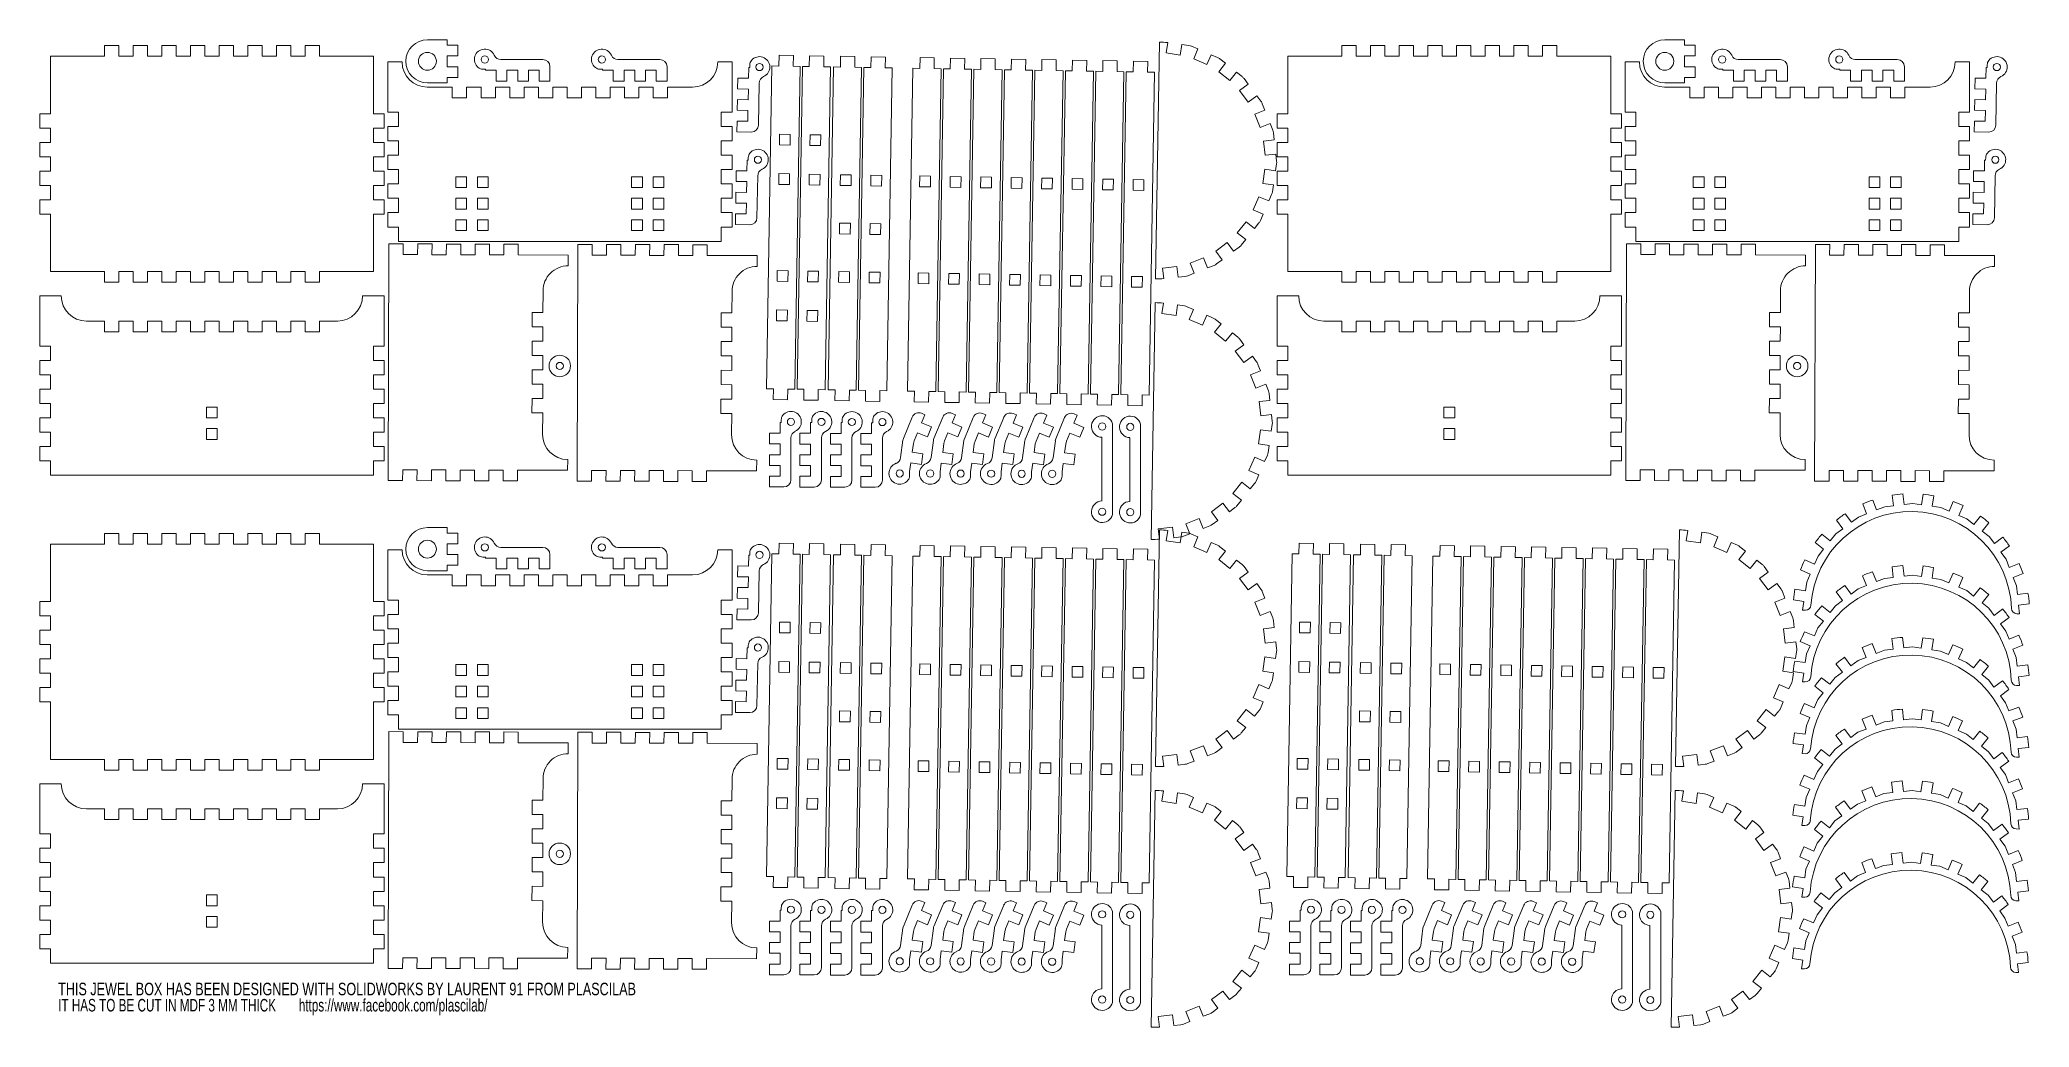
# Model space of a CAD drawing. Header units: millimetres. Extents: x 8 to 562, y 135 to 410.
import ezdxf

# ---------------------------------------------------------------- set-up
doc = ezdxf.new("R2010")
doc.units = ezdxf.units.MM
doc.styles.add('SLDTEXTSTYLE0', font='TXT', dxfattribs={"width": 0.75})
doc.styles.add('SLDTEXTSTYLE1', font='TXT', dxfattribs={"width": 0.697368})

# ---------------------------------------------------------------- blocks, each defined once
blk = doc.blocks.new('SW_NOTE_0')
at = {"color": 0, "linetype": 'Continuous', "lineweight": 0, "char_height": 3.5, "attachment_point": 1}
for s, insert, style in [('THIS JEWEL BOX HAS BEEN DESIGNED WITH SOLIDWORKS BY LAURENT 91 FROM PLASCILAB', (0, 4.51), 'SLDTEXTSTYLE0'), ('IT HAS TO BE CUT IN MDF 3 MM THICK       https://www.facebook.com/plascilab/', (0, -0.01), 'SLDTEXTSTYLE1')]:
    blk.add_mtext(s, dxfattribs=dict(at, insert=insert, style=style))

msp = doc.modelspace()

# ---------------------------------------------------------------- linework, layer by layer
at = {"color": 7, "linetype": 'Continuous', "lineweight": 15}
for p, q in [((25.72, 405.24), (10.72, 405.24)), ((10.72, 405.24), (10.72, 389.24)), ((25.72, 408.24), (25.72, 405.24)), ((29.72, 408.24), (25.72, 408.24)), ((29.72, 405.24), (29.72, 408.24)), ((33.72, 405.24), (29.72, 405.24)), ((33.72, 408.24), (33.72, 405.24)), ((37.72, 408.24), (33.72, 408.24)), ((37.72, 405.24), (37.72, 408.24)), ((41.72, 405.24), (37.72, 405.24)), ((41.72, 408.24), (41.72, 405.24)), ((45.72, 408.24), (41.72, 408.24)), ((45.72, 405.24), (45.72, 408.24)), ((49.72, 405.24), (45.72, 405.24)), ((49.72, 408.24), (49.72, 405.24)), ((53.72, 408.24), (49.72, 408.24)), ((53.72, 405.24), (53.72, 408.24)), ((57.72, 405.24), (53.72, 405.24)), ((57.72, 408.24), (57.72, 405.24)), ((61.72, 408.24), (57.72, 408.24)), ((61.72, 405.24), (61.72, 408.24)), ((65.72, 405.24), (61.72, 405.24)), ((65.72, 408.24), (65.72, 405.24)), ((69.72, 408.24), (65.72, 408.24)), ((69.72, 405.24), (69.72, 408.24)), ((73.72, 405.24), (69.72, 405.24)), ((73.72, 408.24), (73.72, 405.24)), ((77.72, 408.24), (73.72, 408.24)), ((77.72, 405.24), (77.72, 408.24)), ((81.72, 405.24), (77.72, 405.24)), ((81.72, 408.24), (81.72, 405.24)), ((85.72, 408.24), (81.72, 408.24)), ((85.72, 405.24), (85.72, 408.24)), ((100.72, 405.24), (85.72, 405.24)), ((100.72, 389.24), (100.72, 405.24)), ((121.29, 409.84), (115.79, 409.84)), ((121.29, 408.34), (121.29, 409.84)), ((124.29, 408.34), (121.29, 408.34)), ((121.29, 405.34), (124.29, 405.34)), ((121.29, 402.34), (121.29, 405.34)), ((124.29, 405.34), (124.29, 408.34)), ((213.78, 402.52), (213.83, 405.52)), ((217.83, 405.46), (213.83, 405.52)), ((217.83, 405.46), (217.78, 402.46)), ((222.28, 402.38), (222.33, 405.38)), ((226.33, 405.32), (222.33, 405.38)), ((226.33, 405.32), (226.28, 402.32)), ((230.95, 402.24), (231, 405.24)), ((234.99, 405.17), (231, 405.24)), ((234.99, 405.17), (234.94, 402.17)), ((239.44, 402.1), (239.49, 405.1)), ((243.49, 405.03), (239.49, 405.1)), ((243.49, 405.03), (243.44, 402.03)), ((318.79, 343.21), (319.88, 409.2)), ((322.2, 409.08), (321.76, 406.17)), ((321.76, 406.17), (325.72, 405.59)), ((325.72, 405.59), (326.16, 408.55)), ((328.09, 408.27), (326.16, 408.55)), ((330.63, 407.28), (328.84, 408.05)), ((330.63, 407.28), (329.44, 404.52)), ((333.11, 402.93), (334.3, 405.68)), ((336.09, 404.91), (334.3, 405.68)), ((370.72, 405.24), (355.72, 405.24)), ((355.72, 405.24), (355.72, 389.24)), ((370.72, 408.24), (370.72, 405.24)), ((374.72, 408.24), (370.72, 408.24)), ((374.72, 405.24), (374.72, 408.24)), ((378.72, 405.24), (374.72, 405.24)), ((378.72, 408.24), (378.72, 405.24)), ((382.72, 408.24), (378.72, 408.24)), ((382.72, 405.24), (382.72, 408.24)), ((386.72, 405.24), (382.72, 405.24)), ((386.72, 408.24), (386.72, 405.24)), ((390.72, 408.24), (386.72, 408.24)), ((390.72, 405.24), (390.72, 408.24)), ((394.72, 405.24), (390.72, 405.24)), ((394.72, 408.24), (394.72, 405.24)), ((398.72, 408.24), (394.72, 408.24)), ((398.72, 405.24), (398.72, 408.24)), ((402.72, 405.24), (398.72, 405.24)), ((402.72, 408.24), (402.72, 405.24)), ((406.72, 408.24), (402.72, 408.24)), ((406.72, 405.24), (406.72, 408.24)), ((410.72, 405.24), (406.72, 405.24)), ((410.72, 408.24), (410.72, 405.24)), ((414.72, 408.24), (410.72, 408.24)), ((414.72, 405.24), (414.72, 408.24)), ((418.72, 405.24), (414.72, 405.24)), ((418.72, 408.24), (418.72, 405.24)), ((422.72, 408.24), (418.72, 408.24)), ((422.72, 405.24), (422.72, 408.24)), ((426.72, 405.24), (422.72, 405.24)), ((426.72, 408.24), (426.72, 405.24)), ((430.72, 408.24), (426.72, 408.24)), ((430.72, 405.24), (430.72, 408.24)), ((445.72, 405.24), (430.72, 405.24)), ((445.72, 389.24), (445.72, 405.24)), ((466.29, 409.84), (460.79, 409.84)), ((466.29, 408.34), (466.29, 409.84)), ((469.29, 408.34), (466.29, 408.34)), ((466.29, 405.34), (469.29, 405.34)), ((466.29, 402.34), (466.29, 405.34)), ((469.29, 405.34), (469.29, 408.34)), ((104.74, 403.65), (104.74, 389.65)), ((104.74, 403.65), (108.74, 403.65)), ((124.29, 402.34), (121.29, 402.34)), ((124.29, 399.34), (124.29, 402.34)), ((131.24, 401.64), (131.97, 401.64)), ((131.97, 401.64), (131.97, 401.34)), ((131.97, 401.34), (134.97, 401.34)), ((134.97, 401.34), (134.97, 398.34)), ((147.97, 404.34), (136.27, 404.34)), ((137.97, 401.34), (140.97, 401.34)), ((137.97, 398.34), (137.97, 401.34)), ((140.97, 401.34), (140.97, 398.34)), ((143.97, 401.34), (146.97, 401.34)), ((143.97, 398.34), (143.97, 401.34)), ((146.97, 401.34), (146.97, 398.34)), ((149.97, 398.34), (149.97, 402.34)), ((163.88, 401.64), (164.61, 401.64)), ((164.61, 401.64), (164.61, 401.34)), ((164.61, 401.34), (167.61, 401.34)), ((167.61, 401.34), (167.61, 398.34)), ((180.61, 404.34), (168.92, 404.34)), ((170.61, 401.34), (173.61, 401.34)), ((170.61, 398.34), (170.61, 401.34)), ((173.61, 401.34), (173.61, 398.34)), ((176.61, 401.34), (179.61, 401.34)), ((176.61, 398.34), (176.61, 401.34)), ((179.61, 401.34), (179.61, 398.34)), ((182.61, 398.34), (182.61, 402.34)), ((196.74, 403.65), (200.74, 403.65)), ((200.74, 389.65), (200.74, 403.65)), ((205.38, 402.12), (205.33, 399.12)), ((205.68, 402.12), (205.38, 402.12)), ((205.69, 402.85), (205.68, 402.12)), ((211.86, 402.56), (210.37, 312.57)), ((211.86, 402.56), (213.78, 402.52)), ((217.78, 402.46), (219.71, 402.43)), ((218.22, 312.44), (219.71, 402.43)), ((220.36, 402.41), (218.87, 312.43)), ((220.36, 402.41), (222.28, 402.38)), ((226.28, 402.32), (228.21, 402.28)), ((226.71, 312.3), (228.21, 402.28)), ((229.02, 402.27), (227.53, 312.28)), ((229.02, 402.27), (230.95, 402.24)), ((234.94, 402.17), (236.87, 402.14)), ((235.38, 312.15), (236.87, 402.14)), ((237.52, 402.13), (236.03, 312.14)), ((237.52, 402.13), (239.44, 402.1)), ((243.44, 402.03), (245.37, 402)), ((243.88, 312.01), (245.37, 402)), ((251.16, 401.9), (249.67, 311.92)), ((251.16, 401.9), (253.09, 401.87)), ((253.09, 401.87), (253.14, 404.87)), ((257.13, 404.81), (253.14, 404.87)), ((257.13, 404.81), (257.09, 401.81)), ((257.09, 401.81), (259.01, 401.77)), ((257.52, 311.79), (259.01, 401.77)), ((259.66, 401.76), (258.17, 311.78)), ((259.66, 401.76), (261.58, 401.73)), ((261.58, 401.73), (261.63, 404.73)), ((265.63, 404.67), (261.63, 404.73)), ((265.63, 404.67), (265.58, 401.67)), ((265.58, 401.67), (267.51, 401.63)), ((266.02, 311.65), (267.51, 401.63)), ((268.16, 401.62), (266.67, 311.64)), ((268.16, 401.62), (270.08, 401.59)), ((270.08, 401.59), (270.13, 404.59)), ((274.13, 404.52), (270.13, 404.59)), ((274.13, 404.52), (274.08, 401.52)), ((274.08, 401.52), (276.01, 401.49)), ((274.52, 311.51), (276.01, 401.49)), ((276.66, 401.48), (275.17, 311.49)), ((276.66, 401.48), (278.58, 401.45)), ((278.58, 401.45), (278.63, 404.45)), ((282.63, 404.38), (278.63, 404.45)), ((282.63, 404.38), (282.58, 401.38)), ((282.58, 401.38), (284.51, 401.35)), ((283.02, 311.36), (284.51, 401.35)), ((285.16, 401.34), (283.67, 311.35)), ((285.16, 401.34), (287.08, 401.31)), ((287.08, 401.31), (287.13, 404.31)), ((291.13, 404.24), (287.13, 404.31)), ((291.13, 404.24), (291.08, 401.24)), ((291.08, 401.24), (293.01, 401.21)), ((291.51, 311.22), (293.01, 401.21)), ((293.66, 401.2), (292.16, 311.21)), ((293.66, 401.2), (295.58, 401.17)), ((295.58, 401.17), (295.63, 404.17)), ((299.63, 404.1), (295.63, 404.17)), ((299.63, 404.1), (299.58, 401.1)), ((299.58, 401.1), (301.5, 401.07)), ((300.01, 311.08), (301.5, 401.07)), ((302.15, 401.06), (300.66, 311.07)), ((302.15, 401.06), (304.08, 401.03)), ((304.08, 401.03), (304.13, 404.03)), ((308.13, 403.96), (304.13, 404.03)), ((308.13, 403.96), (308.08, 400.96)), ((308.08, 400.96), (310, 400.93)), ((308.51, 310.94), (310, 400.93)), ((310.65, 400.92), (309.16, 310.93)), ((310.65, 400.92), (312.58, 400.89)), ((312.58, 400.89), (312.63, 403.89)), ((316.63, 403.82), (312.63, 403.89)), ((316.63, 403.82), (316.58, 400.82)), ((316.58, 400.82), (318.5, 400.79)), ((317.01, 310.8), (318.5, 400.79)), ((329.44, 404.52), (333.11, 402.93)), ((338.29, 403.29), (336.42, 400.94)), ((336.42, 400.94), (339.56, 398.46)), ((338.29, 403.29), (336.76, 404.51)), ((339.56, 398.46), (341.42, 400.81)), ((342.95, 399.59), (341.42, 400.81)), ((449.74, 403.65), (449.74, 389.65)), ((449.74, 403.65), (453.74, 403.65)), ((469.29, 402.34), (466.29, 402.34)), ((469.29, 399.34), (469.29, 402.34)), ((476.24, 401.64), (476.97, 401.64)), ((476.97, 401.64), (476.97, 401.34)), ((476.97, 401.34), (479.97, 401.34)), ((479.97, 401.34), (479.97, 398.34)), ((492.97, 404.34), (481.27, 404.34)), ((482.97, 401.34), (485.97, 401.34)), ((482.97, 398.34), (482.97, 401.34)), ((485.97, 401.34), (485.97, 398.34)), ((488.97, 401.34), (491.97, 401.34)), ((488.97, 398.34), (488.97, 401.34)), ((491.97, 401.34), (491.97, 398.34)), ((494.97, 398.34), (494.97, 402.34)), ((508.88, 401.64), (509.61, 401.64)), ((509.61, 401.64), (509.61, 401.34)), ((509.61, 401.34), (512.61, 401.34)), ((512.61, 401.34), (512.61, 398.34)), ((525.61, 404.34), (513.92, 404.34)), ((515.61, 401.34), (518.61, 401.34)), ((515.61, 398.34), (515.61, 401.34)), ((518.61, 401.34), (518.61, 398.34)), ((521.61, 401.34), (524.61, 401.34)), ((521.61, 398.34), (521.61, 401.34)), ((524.61, 401.34), (524.61, 398.34)), ((527.61, 398.34), (527.61, 402.34)), ((541.74, 403.65), (545.74, 403.65)), ((545.74, 389.65), (545.74, 403.65)), ((550.38, 402.12), (550.33, 399.12)), ((550.68, 402.12), (550.38, 402.12)), ((550.69, 402.85), (550.68, 402.12)), ((122.74, 396.65), (115.74, 396.65)), ((115.79, 397.84), (121.29, 397.84)), ((121.29, 397.84), (121.29, 399.34)), ((121.29, 399.34), (124.29, 399.34)), ((122.74, 393.65), (122.74, 396.65)), ((126.74, 396.65), (126.74, 393.65)), ((130.74, 396.65), (126.74, 396.65)), ((130.74, 393.65), (130.74, 396.65)), ((134.74, 396.65), (134.74, 393.65)), ((138.74, 396.65), (134.74, 396.65)), ((134.97, 398.34), (137.97, 398.34)), ((138.74, 393.65), (138.74, 396.65)), ((140.97, 398.34), (143.97, 398.34)), ((146.74, 396.65), (142.74, 396.65)), ((142.74, 396.65), (142.74, 393.65)), ((146.74, 393.65), (146.74, 396.65)), ((146.97, 398.34), (149.97, 398.34)), ((150.74, 396.65), (150.74, 393.65)), ((154.74, 396.65), (150.74, 396.65)), ((154.74, 393.65), (154.74, 396.65)), ((158.74, 396.65), (158.74, 393.65)), ((162.74, 396.65), (158.74, 396.65)), ((162.74, 393.65), (162.74, 396.65)), ((166.74, 396.65), (166.74, 393.65)), ((170.74, 396.65), (166.74, 396.65)), ((167.61, 398.34), (170.61, 398.34)), ((170.74, 393.65), (170.74, 396.65)), ((173.61, 398.34), (176.61, 398.34)), ((174.74, 396.65), (174.74, 393.65)), ((178.74, 396.65), (174.74, 396.65)), ((178.74, 393.65), (178.74, 396.65)), ((179.61, 398.34), (182.61, 398.34)), ((182.74, 396.65), (182.74, 393.65)), ((189.74, 396.65), (182.74, 396.65)), ((202.33, 399.17), (202.28, 396.17)), ((202.28, 396.17), (205.28, 396.12)), ((205.33, 399.12), (202.33, 399.17)), ((205.28, 396.12), (205.23, 393.13)), ((208.11, 386.08), (208.3, 397.77)), ((344.65, 397.47), (342.24, 395.68)), ((342.24, 395.68), (344.63, 392.47)), ((344.65, 397.47), (343.49, 399.03)), ((344.63, 392.47), (347.04, 394.25)), ((348.2, 392.69), (347.04, 394.25)), ((467.74, 396.65), (460.74, 396.65)), ((460.79, 397.84), (466.29, 397.84)), ((466.29, 399.34), (469.29, 399.34)), ((466.29, 397.84), (466.29, 399.34)), ((467.74, 393.65), (467.74, 396.65)), ((471.74, 396.65), (471.74, 393.65)), ((475.74, 396.65), (471.74, 396.65)), ((475.74, 393.65), (475.74, 396.65)), ((479.74, 396.65), (479.74, 393.65)), ((483.74, 396.65), (479.74, 396.65)), ((479.97, 398.34), (482.97, 398.34)), ((483.74, 393.65), (483.74, 396.65)), ((485.97, 398.34), (488.97, 398.34)), ((487.74, 396.65), (487.74, 393.65)), ((491.74, 396.65), (487.74, 396.65)), ((491.74, 393.65), (491.74, 396.65)), ((491.97, 398.34), (494.97, 398.34)), ((495.74, 396.65), (495.74, 393.65)), ((499.74, 396.65), (495.74, 396.65)), ((499.74, 393.65), (499.74, 396.65)), ((503.74, 396.65), (503.74, 393.65)), ((507.74, 396.65), (503.74, 396.65)), ((507.74, 393.65), (507.74, 396.65)), ((511.74, 396.65), (511.74, 393.65)), ((515.74, 396.65), (511.74, 396.65)), ((512.61, 398.34), (515.61, 398.34)), ((515.74, 393.65), (515.74, 396.65)), ((518.61, 398.34), (521.61, 398.34)), ((519.74, 396.65), (519.74, 393.65)), ((523.74, 396.65), (519.74, 396.65)), ((523.74, 393.65), (523.74, 396.65)), ((524.61, 398.34), (527.61, 398.34)), ((527.74, 396.65), (527.74, 393.65)), ((534.74, 396.65), (527.74, 396.65)), ((547.33, 399.17), (547.28, 396.17)), ((547.28, 396.17), (550.28, 396.12)), ((550.33, 399.12), (547.33, 399.17)), ((550.28, 396.12), (550.23, 393.13)), ((553.11, 386.08), (553.3, 397.77)), ((7.72, 389.24), (7.72, 385.24)), ((10.72, 389.24), (7.72, 389.24)), ((103.72, 389.24), (100.72, 389.24)), ((103.72, 385.24), (103.72, 389.24)), ((104.74, 389.65), (107.74, 389.65)), ((107.74, 389.65), (107.74, 385.65)), ((126.74, 393.65), (122.74, 393.65)), ((134.74, 393.65), (130.74, 393.65)), ((142.74, 393.65), (138.74, 393.65)), ((150.74, 393.65), (146.74, 393.65)), ((158.74, 393.65), (154.74, 393.65)), ((166.74, 393.65), (162.74, 393.65)), ((174.74, 393.65), (170.74, 393.65)), ((182.74, 393.65), (178.74, 393.65)), ((197.74, 389.65), (200.74, 389.65)), ((197.74, 385.65), (197.74, 389.65)), ((202.23, 393.17), (202.18, 390.18)), ((202.18, 390.18), (205.18, 390.13)), ((205.23, 393.13), (202.23, 393.17)), ((205.18, 390.13), (205.13, 387.13)), ((349.29, 390.19), (346.5, 389.09)), ((346.5, 389.09), (347.97, 385.37)), ((349.29, 390.19), (348.58, 392)), ((352.72, 389.24), (352.72, 385.24)), ((355.72, 389.24), (352.72, 389.24)), ((448.72, 389.24), (445.72, 389.24)), ((448.72, 385.24), (448.72, 389.24)), ((449.74, 389.65), (452.74, 389.65)), ((452.74, 389.65), (452.74, 385.65)), ((471.74, 393.65), (467.74, 393.65)), ((479.74, 393.65), (475.74, 393.65)), ((487.74, 393.65), (483.74, 393.65)), ((495.74, 393.65), (491.74, 393.65)), ((503.74, 393.65), (499.74, 393.65)), ((511.74, 393.65), (507.74, 393.65)), ((519.74, 393.65), (515.74, 393.65)), ((527.74, 393.65), (523.74, 393.65)), ((542.74, 389.65), (545.74, 389.65)), ((542.74, 385.65), (542.74, 389.65)), ((547.23, 393.17), (547.18, 390.18)), ((547.18, 390.18), (550.18, 390.13)), ((550.23, 393.13), (547.23, 393.17)), ((550.18, 390.13), (550.13, 387.13)), ((7.72, 385.24), (10.72, 385.24)), ((10.72, 385.24), (10.72, 381.24)), ((100.72, 385.24), (103.72, 385.24)), ((100.72, 381.24), (100.72, 385.24)), ((104.74, 385.65), (104.74, 381.65)), ((107.74, 385.65), (104.74, 385.65)), ((200.74, 385.65), (197.74, 385.65)), ((200.74, 381.65), (200.74, 385.65)), ((202.13, 387.18), (202.08, 384.18)), ((202.08, 384.18), (206.08, 384.11)), ((205.13, 387.13), (202.13, 387.18)), ((213.97, 383.52), (213.92, 380.52)), ((216.97, 383.47), (213.97, 383.52)), ((216.92, 380.47), (216.97, 383.47)), ((222.47, 383.38), (222.42, 380.38)), ((225.47, 383.33), (222.47, 383.38)), ((225.42, 380.33), (225.47, 383.33)), ((347.97, 385.37), (350.76, 386.47)), ((351.48, 384.65), (350.76, 386.47)), ((351.89, 381.96), (351.67, 383.89)), ((352.72, 385.24), (355.72, 385.24)), ((355.72, 385.24), (355.72, 381.24)), ((445.72, 385.24), (448.72, 385.24)), ((445.72, 381.24), (445.72, 385.24)), ((449.74, 385.65), (449.74, 381.65)), ((452.74, 385.65), (449.74, 385.65)), ((545.74, 385.65), (542.74, 385.65)), ((545.74, 381.65), (545.74, 385.65)), ((547.13, 387.18), (547.08, 384.18)), ((547.08, 384.18), (551.08, 384.11)), ((550.13, 387.13), (547.13, 387.18)), ((7.72, 381.24), (7.72, 377.24)), ((10.72, 381.24), (7.72, 381.24)), ((7.72, 377.24), (10.72, 377.24)), ((10.72, 377.24), (10.72, 373.24)), ((103.72, 381.24), (100.72, 381.24)), ((100.72, 377.24), (103.72, 377.24)), ((100.72, 373.24), (100.72, 377.24)), ((103.72, 377.24), (103.72, 381.24)), ((104.74, 381.65), (107.74, 381.65)), ((104.74, 377.65), (104.74, 373.65)), ((107.74, 377.65), (104.74, 377.65)), ((107.74, 381.65), (107.74, 377.65)), ((197.74, 381.65), (200.74, 381.65)), ((197.74, 377.65), (197.74, 381.65)), ((200.74, 377.65), (197.74, 377.65)), ((200.74, 373.65), (200.74, 377.65)), ((213.92, 380.52), (216.92, 380.47)), ((222.42, 380.38), (225.42, 380.33)), ((351.89, 381.96), (348.91, 381.62)), ((348.91, 381.62), (349.37, 377.64)), ((349.37, 377.64), (352.35, 377.98)), ((352.57, 376.05), (352.35, 377.98)), ((352.72, 381.24), (352.72, 377.24)), ((355.72, 381.24), (352.72, 381.24)), ((352.72, 377.24), (355.72, 377.24)), ((355.72, 377.24), (355.72, 373.24)), ((448.72, 381.24), (445.72, 381.24)), ((445.72, 377.24), (448.72, 377.24)), ((445.72, 373.24), (445.72, 377.24)), ((448.72, 377.24), (448.72, 381.24)), ((449.74, 381.65), (452.74, 381.65)), ((449.74, 377.65), (449.74, 373.65)), ((452.74, 377.65), (449.74, 377.65)), ((452.74, 381.65), (452.74, 377.65)), ((542.74, 381.65), (545.74, 381.65)), ((542.74, 377.65), (542.74, 381.65)), ((545.74, 377.65), (542.74, 377.65)), ((545.74, 373.65), (545.74, 377.65)), ((7.72, 373.24), (7.72, 369.24)), ((10.72, 373.24), (7.72, 373.24)), ((103.72, 373.24), (100.72, 373.24)), ((103.72, 369.24), (103.72, 373.24)), ((104.74, 373.65), (107.74, 373.65)), ((107.74, 373.65), (107.74, 369.65)), ((123.74, 371.65), (126.74, 371.65)), ((123.74, 368.65), (123.74, 371.65)), ((126.74, 371.65), (126.74, 368.65)), ((129.74, 368.65), (129.74, 371.65)), ((129.74, 371.65), (132.74, 371.65)), ((132.74, 371.65), (132.74, 368.65)), ((172.74, 371.65), (175.74, 371.65)), ((172.74, 368.65), (172.74, 371.65)), ((175.74, 371.65), (175.74, 368.65)), ((178.74, 371.65), (181.74, 371.65)), ((178.74, 368.65), (178.74, 371.65)), ((181.74, 371.65), (181.74, 368.65)), ((197.74, 373.65), (200.74, 373.65)), ((197.74, 369.65), (197.74, 373.65)), ((201.9, 373.34), (201.85, 370.34)), ((204.9, 373.29), (201.9, 373.34)), ((204.95, 376.29), (204.9, 373.29)), ((205.25, 376.29), (204.95, 376.29)), ((205.26, 377.02), (205.25, 376.29)), ((207.68, 360.24), (207.88, 371.93)), ((213.79, 372.52), (213.74, 369.52)), ((216.79, 372.47), (213.79, 372.52)), ((216.74, 369.47), (216.79, 372.47)), ((222.28, 372.38), (222.23, 369.38)), ((225.28, 372.33), (222.28, 372.38)), ((225.23, 369.33), (225.28, 372.33)), ((230.95, 372.24), (230.9, 369.24)), ((233.95, 372.19), (230.95, 372.24)), ((233.9, 369.19), (233.95, 372.19)), ((239.45, 372.09), (239.4, 369.1)), ((242.45, 372.04), (239.45, 372.09)), ((242.4, 369.05), (242.45, 372.04)), ((253.09, 371.87), (253.04, 368.87)), ((256.09, 371.82), (253.09, 371.87)), ((256.04, 368.82), (256.09, 371.82)), ((261.59, 371.73), (261.54, 368.73)), ((264.59, 371.68), (261.59, 371.73)), ((264.54, 368.68), (264.59, 371.68)), ((349.3, 373.78), (348.71, 369.82)), ((352.27, 373.34), (349.3, 373.78)), ((352.27, 373.34), (352.56, 375.26)), ((352.72, 373.24), (352.72, 369.24)), ((355.72, 373.24), (352.72, 373.24)), ((448.72, 373.24), (445.72, 373.24)), ((448.72, 369.24), (448.72, 373.24)), ((449.74, 373.65), (452.74, 373.65)), ((452.74, 373.65), (452.74, 369.65)), ((468.74, 371.65), (471.74, 371.65)), ((468.74, 368.65), (468.74, 371.65)), ((471.74, 371.65), (471.74, 368.65)), ((474.74, 368.65), (474.74, 371.65)), ((474.74, 371.65), (477.74, 371.65)), ((477.74, 371.65), (477.74, 368.65)), ((517.74, 371.65), (520.74, 371.65)), ((517.74, 368.65), (517.74, 371.65)), ((520.74, 371.65), (520.74, 368.65)), ((523.74, 371.65), (526.74, 371.65)), ((523.74, 368.65), (523.74, 371.65)), ((526.74, 371.65), (526.74, 368.65)), ((542.74, 373.65), (545.74, 373.65)), ((542.74, 369.65), (542.74, 373.65)), ((546.9, 373.34), (546.85, 370.34)), ((549.9, 373.29), (546.9, 373.34)), ((549.95, 376.29), (549.9, 373.29)), ((550.25, 376.29), (549.95, 376.29)), ((550.26, 377.02), (550.25, 376.29)), ((552.68, 360.24), (552.88, 371.93)), ((7.72, 369.24), (10.72, 369.24)), ((10.72, 369.24), (10.72, 365.24)), ((100.72, 369.24), (103.72, 369.24)), ((100.72, 365.24), (100.72, 369.24)), ((104.74, 369.65), (104.74, 365.65)), ((107.74, 369.65), (104.74, 369.65)), ((126.74, 368.65), (123.74, 368.65)), ((132.74, 368.65), (129.74, 368.65)), ((175.74, 368.65), (172.74, 368.65)), ((181.74, 368.65), (178.74, 368.65)), ((200.74, 369.65), (197.74, 369.65)), ((200.74, 365.65), (200.74, 369.65)), ((201.8, 367.34), (201.75, 364.34)), ((204.8, 367.29), (201.8, 367.34)), ((201.85, 370.34), (204.85, 370.29)), ((204.85, 370.29), (204.8, 367.29)), ((213.74, 369.52), (216.74, 369.47)), ((222.23, 369.38), (225.23, 369.33)), ((230.9, 369.24), (233.9, 369.19)), ((239.4, 369.1), (242.4, 369.05)), ((253.04, 368.87), (256.04, 368.82)), ((261.54, 368.73), (264.54, 368.68)), ((270.09, 371.59), (270.04, 368.59)), ((270.04, 368.59), (273.04, 368.54)), ((273.09, 371.54), (270.09, 371.59)), ((273.04, 368.54), (273.09, 371.54)), ((278.59, 371.45), (278.54, 368.45)), ((278.54, 368.45), (281.54, 368.4)), ((281.58, 371.4), (278.59, 371.45)), ((281.54, 368.4), (281.58, 371.4)), ((287.08, 371.31), (287.03, 368.31)), ((287.03, 368.31), (290.03, 368.26)), ((290.08, 371.26), (287.08, 371.31)), ((290.03, 368.26), (290.08, 371.26)), ((295.58, 371.16), (295.53, 368.17)), ((295.53, 368.17), (298.53, 368.12)), ((298.58, 371.12), (295.58, 371.16)), ((298.53, 368.12), (298.58, 371.12)), ((304.08, 371.02), (304.03, 368.02)), ((304.03, 368.02), (307.03, 367.97)), ((307.08, 370.97), (304.08, 371.02)), ((307.03, 367.97), (307.08, 370.97)), ((312.58, 370.88), (312.53, 367.88)), ((312.53, 367.88), (315.53, 367.83)), ((315.58, 370.83), (312.58, 370.88)), ((315.53, 367.83), (315.58, 370.83)), ((347.65, 366.1), (346.06, 362.43)), ((350.4, 364.91), (347.65, 366.1)), ((348.71, 369.82), (351.68, 369.38)), ((350.4, 364.91), (351.18, 366.7)), ((351.4, 367.45), (351.68, 369.38)), ((352.72, 369.24), (355.72, 369.24)), ((355.72, 369.24), (355.72, 365.24)), ((445.72, 369.24), (448.72, 369.24)), ((445.72, 365.24), (445.72, 369.24)), ((449.74, 369.65), (449.74, 365.65)), ((452.74, 369.65), (449.74, 369.65)), ((471.74, 368.65), (468.74, 368.65)), ((477.74, 368.65), (474.74, 368.65)), ((520.74, 368.65), (517.74, 368.65)), ((526.74, 368.65), (523.74, 368.65)), ((545.74, 369.65), (542.74, 369.65)), ((545.74, 365.65), (545.74, 369.65)), ((546.8, 367.34), (546.75, 364.34)), ((549.8, 367.29), (546.8, 367.34)), ((546.85, 370.34), (549.85, 370.29)), ((549.85, 370.29), (549.8, 367.29)), ((7.72, 365.24), (7.72, 361.24)), ((10.72, 365.24), (7.72, 365.24)), ((7.72, 361.24), (10.72, 361.24)), ((10.72, 361.24), (10.72, 345.24)), ((103.72, 365.24), (100.72, 365.24)), ((100.72, 361.24), (103.72, 361.24)), ((100.72, 345.24), (100.72, 361.24)), ((103.72, 361.24), (103.72, 365.24)), ((104.74, 365.65), (107.74, 365.65)), ((104.74, 361.65), (104.74, 357.65)), ((107.74, 361.65), (104.74, 361.65)), ((107.74, 365.65), (107.74, 361.65)), ((123.74, 365.65), (126.74, 365.65)), ((123.74, 362.65), (123.74, 365.65)), ((126.74, 362.65), (123.74, 362.65)), ((126.74, 365.65), (126.74, 362.65)), ((129.74, 362.65), (129.74, 365.65)), ((129.74, 365.65), (132.74, 365.65)), ((132.74, 362.65), (129.74, 362.65)), ((132.74, 365.65), (132.74, 362.65)), ((172.74, 365.65), (175.74, 365.65)), ((172.74, 362.65), (172.74, 365.65)), ((175.74, 362.65), (172.74, 362.65)), ((175.74, 365.65), (175.74, 362.65)), ((178.74, 365.65), (181.74, 365.65)), ((178.74, 362.65), (178.74, 365.65)), ((181.74, 362.65), (178.74, 362.65)), ((181.74, 365.65), (181.74, 362.65)), ((197.74, 361.65), (197.74, 365.65)), ((197.74, 365.65), (200.74, 365.65)), ((200.74, 361.65), (197.74, 361.65)), ((200.74, 357.65), (200.74, 361.65)), ((201.7, 361.34), (201.65, 358.34)), ((204.7, 361.29), (201.7, 361.34)), ((201.75, 364.34), (204.75, 364.29)), ((204.75, 364.29), (204.7, 361.29)), ((346.06, 362.43), (348.81, 361.24)), ((348.04, 359.45), (348.81, 361.24)), ((352.72, 365.24), (352.72, 361.24)), ((355.72, 365.24), (352.72, 365.24)), ((352.72, 361.24), (355.72, 361.24)), ((355.72, 361.24), (355.72, 345.24)), ((448.72, 365.24), (445.72, 365.24)), ((445.72, 361.24), (448.72, 361.24)), ((445.72, 345.24), (445.72, 361.24)), ((448.72, 361.24), (448.72, 365.24)), ((449.74, 365.65), (452.74, 365.65)), ((449.74, 361.65), (449.74, 357.65)), ((452.74, 361.65), (449.74, 361.65)), ((452.74, 365.65), (452.74, 361.65)), ((468.74, 365.65), (471.74, 365.65)), ((468.74, 362.65), (468.74, 365.65)), ((471.74, 362.65), (468.74, 362.65)), ((471.74, 365.65), (471.74, 362.65)), ((474.74, 362.65), (474.74, 365.65)), ((474.74, 365.65), (477.74, 365.65)), ((477.74, 362.65), (474.74, 362.65)), ((477.74, 365.65), (477.74, 362.65)), ((517.74, 365.65), (520.74, 365.65)), ((517.74, 362.65), (517.74, 365.65)), ((520.74, 362.65), (517.74, 362.65)), ((520.74, 365.65), (520.74, 362.65)), ((523.74, 365.65), (526.74, 365.65)), ((523.74, 362.65), (523.74, 365.65)), ((526.74, 362.65), (523.74, 362.65)), ((526.74, 365.65), (526.74, 362.65)), ((542.74, 365.65), (545.74, 365.65)), ((542.74, 361.65), (542.74, 365.65)), ((545.74, 361.65), (542.74, 361.65)), ((545.74, 357.65), (545.74, 361.65)), ((546.7, 361.34), (546.65, 358.34)), ((549.7, 361.29), (546.7, 361.34)), ((546.75, 364.34), (549.75, 364.29)), ((549.75, 364.29), (549.7, 361.29)), ((104.74, 357.65), (107.74, 357.65)), ((107.74, 357.65), (107.74, 353.65)), ((123.74, 359.65), (126.74, 359.65)), ((123.74, 356.65), (123.74, 359.65)), ((126.74, 356.65), (123.74, 356.65)), ((126.74, 359.65), (126.74, 356.65)), ((129.74, 359.65), (132.74, 359.65)), ((129.74, 356.65), (129.74, 359.65)), ((132.74, 356.65), (129.74, 356.65)), ((132.74, 359.65), (132.74, 356.65)), ((172.74, 356.65), (172.74, 359.65)), ((172.74, 359.65), (175.74, 359.65)), ((175.74, 356.65), (172.74, 356.65)), ((175.74, 359.65), (175.74, 356.65)), ((178.74, 356.65), (178.74, 359.65)), ((178.74, 359.65), (181.74, 359.65)), ((181.74, 356.65), (178.74, 356.65)), ((181.74, 359.65), (181.74, 356.65)), ((197.74, 357.65), (200.74, 357.65)), ((197.74, 353.65), (197.74, 357.65)), ((201.65, 358.34), (205.65, 358.28)), ((230.72, 358.74), (230.68, 355.74)), ((230.68, 355.74), (233.67, 355.69)), ((233.72, 358.69), (230.72, 358.74)), ((233.67, 355.69), (233.72, 358.69)), ((239.22, 358.6), (239.17, 355.6)), ((239.17, 355.6), (242.17, 355.55)), ((242.22, 358.55), (239.22, 358.6)), ((242.17, 355.55), (242.22, 358.55)), ((344.07, 359.12), (341.59, 355.98)), ((341.59, 355.98), (343.94, 354.12)), ((346.42, 357.25), (344.07, 359.12)), ((346.42, 357.25), (347.63, 358.78)), ((449.74, 357.65), (452.74, 357.65)), ((452.74, 357.65), (452.74, 353.65)), ((468.74, 359.65), (471.74, 359.65)), ((468.74, 356.65), (468.74, 359.65)), ((471.74, 356.65), (468.74, 356.65)), ((471.74, 359.65), (471.74, 356.65)), ((474.74, 359.65), (477.74, 359.65)), ((474.74, 356.65), (474.74, 359.65)), ((477.74, 356.65), (474.74, 356.65)), ((477.74, 359.65), (477.74, 356.65)), ((517.74, 356.65), (517.74, 359.65)), ((517.74, 359.65), (520.74, 359.65)), ((520.74, 356.65), (517.74, 356.65)), ((520.74, 359.65), (520.74, 356.65)), ((523.74, 356.65), (523.74, 359.65)), ((523.74, 359.65), (526.74, 359.65)), ((526.74, 356.65), (523.74, 356.65)), ((526.74, 359.65), (526.74, 356.65)), ((542.74, 357.65), (545.74, 357.65)), ((542.74, 353.65), (542.74, 357.65)), ((546.65, 358.34), (550.65, 358.28)), ((105.08, 352.96), (104.89, 286.96)), ((109.08, 352.95), (105.08, 352.96)), ((107.74, 353.65), (197.74, 353.65)), ((109.07, 349.95), (109.08, 352.95)), ((113.07, 349.94), (109.07, 349.95)), ((113.08, 352.94), (113.07, 349.94)), ((117.08, 352.93), (113.08, 352.94)), ((117.07, 349.93), (117.08, 352.93)), ((121.07, 349.91), (117.07, 349.93)), ((121.08, 352.91), (121.07, 349.91)), ((125.08, 352.9), (121.08, 352.91)), ((125.07, 349.9), (125.08, 352.9)), ((129.07, 349.89), (125.07, 349.9)), ((129.08, 352.89), (129.07, 349.89)), ((133.08, 352.88), (129.08, 352.89)), ((133.07, 349.88), (133.08, 352.88)), ((137.07, 349.87), (133.07, 349.88)), ((137.08, 352.87), (137.07, 349.87)), ((141.08, 352.86), (137.08, 352.87)), ((141.07, 349.86), (141.08, 352.86)), ((155.07, 349.82), (141.07, 349.86)), ((155.06, 346.82), (155.07, 349.82)), ((157.77, 352.81), (157.58, 286.81)), ((161.77, 352.8), (157.77, 352.81)), ((161.76, 349.8), (161.77, 352.8)), ((165.76, 349.79), (161.76, 349.8)), ((165.77, 352.79), (165.76, 349.79)), ((169.77, 352.78), (165.77, 352.79)), ((169.76, 349.78), (169.77, 352.78)), ((173.76, 349.77), (169.76, 349.78)), ((173.77, 352.77), (173.76, 349.77)), ((177.77, 352.75), (173.77, 352.77)), ((177.76, 349.75), (177.77, 352.75)), ((181.76, 349.74), (177.76, 349.75)), ((181.77, 352.74), (181.76, 349.74)), ((185.77, 352.73), (181.77, 352.74)), ((185.76, 349.73), (185.77, 352.73)), ((189.76, 349.72), (185.76, 349.73)), ((189.77, 352.72), (189.76, 349.72)), ((193.77, 352.71), (189.77, 352.72)), ((193.76, 349.71), (193.77, 352.71)), ((207.76, 349.67), (193.76, 349.71)), ((207.75, 346.67), (207.76, 349.67)), ((338.81, 353.3), (335.59, 350.91)), ((335.59, 350.91), (337.38, 348.5)), ((340.59, 350.89), (338.81, 353.3)), ((340.59, 350.89), (342.16, 352.05)), ((342.72, 352.59), (343.94, 354.12)), ((450.08, 352.96), (449.89, 286.96)), ((454.08, 352.95), (450.08, 352.96)), ((452.74, 353.65), (542.74, 353.65)), ((454.07, 349.95), (454.08, 352.95)), ((458.07, 349.94), (454.07, 349.95)), ((458.08, 352.94), (458.07, 349.94)), ((462.08, 352.93), (458.08, 352.94)), ((462.07, 349.93), (462.08, 352.93)), ((466.07, 349.91), (462.07, 349.93)), ((466.08, 352.91), (466.07, 349.91)), ((470.08, 352.9), (466.08, 352.91)), ((470.07, 349.9), (470.08, 352.9)), ((474.07, 349.89), (470.07, 349.9)), ((474.08, 352.89), (474.07, 349.89)), ((478.08, 352.88), (474.08, 352.89)), ((478.07, 349.88), (478.08, 352.88)), ((482.07, 349.87), (478.07, 349.88)), ((482.08, 352.87), (482.07, 349.87)), ((486.08, 352.86), (482.08, 352.87)), ((486.07, 349.86), (486.08, 352.86)), ((500.07, 349.82), (486.07, 349.86)), ((500.06, 346.82), (500.07, 349.82)), ((502.77, 352.81), (502.58, 286.81)), ((506.77, 352.8), (502.77, 352.81)), ((506.76, 349.8), (506.77, 352.8)), ((510.76, 349.79), (506.76, 349.8)), ((510.77, 352.79), (510.76, 349.79)), ((514.77, 352.78), (510.77, 352.79)), ((514.76, 349.78), (514.77, 352.78)), ((518.76, 349.77), (514.76, 349.78)), ((518.77, 352.77), (518.76, 349.77)), ((522.77, 352.75), (518.77, 352.77)), ((522.76, 349.75), (522.77, 352.75)), ((526.76, 349.74), (522.76, 349.75)), ((526.77, 352.74), (526.76, 349.74)), ((530.77, 352.73), (526.77, 352.74)), ((530.76, 349.73), (530.77, 352.73)), ((534.76, 349.72), (530.76, 349.73)), ((534.77, 352.72), (534.76, 349.72)), ((538.77, 352.71), (534.77, 352.72)), ((538.76, 349.71), (538.77, 352.71)), ((552.76, 349.67), (538.76, 349.71)), ((552.75, 346.67), (552.76, 349.67)), ((10.72, 345.24), (25.72, 345.24)), ((25.72, 345.24), (25.72, 342.24)), ((29.72, 345.24), (33.72, 345.24)), ((29.72, 342.24), (29.72, 345.24)), ((33.72, 345.24), (33.72, 342.24)), ((37.72, 345.24), (41.72, 345.24)), ((37.72, 342.24), (37.72, 345.24)), ((41.72, 345.24), (41.72, 342.24)), ((45.72, 345.24), (49.72, 345.24)), ((45.72, 342.24), (45.72, 345.24)), ((49.72, 345.24), (49.72, 342.24)), ((53.72, 345.24), (57.72, 345.24)), ((53.72, 342.24), (53.72, 345.24)), ((57.72, 345.24), (57.72, 342.24)), ((61.72, 342.24), (61.72, 345.24)), ((61.72, 345.24), (65.72, 345.24)), ((65.72, 345.24), (65.72, 342.24)), ((69.72, 342.24), (69.72, 345.24)), ((69.72, 345.24), (73.72, 345.24)), ((73.72, 345.24), (73.72, 342.24)), ((77.72, 345.24), (81.72, 345.24)), ((77.72, 342.24), (77.72, 345.24)), ((81.72, 345.24), (81.72, 342.24)), ((85.72, 345.24), (100.72, 345.24)), ((85.72, 342.24), (85.72, 345.24)), ((213.34, 345.52), (213.29, 342.52)), ((216.34, 345.47), (213.34, 345.52)), ((216.29, 342.47), (216.34, 345.47)), ((221.84, 345.38), (221.79, 342.38)), ((224.84, 345.33), (221.84, 345.38)), ((224.79, 342.33), (224.84, 345.33)), ((230.5, 345.24), (230.45, 342.24)), ((233.5, 345.19), (230.5, 345.24)), ((233.45, 342.19), (233.5, 345.19)), ((239, 345.1), (238.95, 342.1)), ((242, 345.05), (239, 345.1)), ((241.95, 342.05), (242, 345.05)), ((252.64, 344.87), (252.59, 341.87)), ((255.64, 344.82), (252.64, 344.87)), ((255.59, 341.82), (255.64, 344.82)), ((261.14, 344.73), (261.09, 341.73)), ((264.14, 344.68), (261.14, 344.73)), ((264.09, 341.68), (264.14, 344.68)), ((269.64, 344.59), (269.59, 341.59)), ((272.64, 344.54), (269.64, 344.59)), ((272.59, 341.54), (272.64, 344.54)), ((278.14, 344.45), (278.09, 341.45)), ((281.14, 344.4), (278.14, 344.45)), ((281.09, 341.4), (281.14, 344.4)), ((286.64, 344.31), (286.59, 341.31)), ((289.64, 344.26), (286.64, 344.31)), ((289.59, 341.26), (289.64, 344.26)), ((295.14, 344.17), (295.09, 341.17)), ((298.14, 344.12), (295.14, 344.17)), ((298.09, 341.12), (298.14, 344.12)), ((303.63, 344.03), (303.58, 341.03)), ((306.63, 343.98), (303.63, 344.03)), ((306.58, 340.98), (306.63, 343.98)), ((324.74, 346.63), (320.77, 346.17)), ((320.77, 346.17), (321.11, 343.25)), ((325.09, 343.65), (324.74, 346.63)), ((327.78, 344.06), (329.6, 344.78)), ((332.21, 349.04), (328.49, 347.57)), ((328.49, 347.57), (329.6, 344.78)), ((333.32, 346.25), (332.21, 349.04)), ((333.32, 346.25), (335.13, 346.96)), ((335.81, 347.34), (337.38, 348.5)), ((355.72, 345.24), (370.72, 345.24)), ((370.72, 345.24), (370.72, 342.24)), ((374.72, 345.24), (378.72, 345.24)), ((374.72, 342.24), (374.72, 345.24)), ((378.72, 345.24), (378.72, 342.24)), ((382.72, 345.24), (386.72, 345.24)), ((382.72, 342.24), (382.72, 345.24)), ((386.72, 345.24), (386.72, 342.24)), ((390.72, 345.24), (394.72, 345.24)), ((390.72, 342.24), (390.72, 345.24)), ((394.72, 345.24), (394.72, 342.24)), ((398.72, 345.24), (402.72, 345.24)), ((398.72, 342.24), (398.72, 345.24)), ((402.72, 345.24), (402.72, 342.24)), ((406.72, 345.24), (410.72, 345.24)), ((406.72, 342.24), (406.72, 345.24)), ((410.72, 345.24), (410.72, 342.24)), ((414.72, 345.24), (418.72, 345.24)), ((414.72, 342.24), (414.72, 345.24)), ((418.72, 345.24), (418.72, 342.24)), ((422.72, 345.24), (426.72, 345.24)), ((422.72, 342.24), (422.72, 345.24)), ((426.72, 345.24), (426.72, 342.24)), ((430.72, 345.24), (445.72, 345.24)), ((430.72, 342.24), (430.72, 345.24)), ((7.72, 338.44), (7.72, 324.44)), ((7.72, 338.44), (13.72, 338.44)), ((25.72, 342.24), (29.72, 342.24)), ((33.72, 342.24), (37.72, 342.24)), ((41.72, 342.24), (45.72, 342.24)), ((49.72, 342.24), (53.72, 342.24)), ((57.72, 342.24), (61.72, 342.24)), ((65.72, 342.24), (69.72, 342.24)), ((73.72, 342.24), (77.72, 342.24)), ((81.72, 342.24), (85.72, 342.24)), ((97.72, 338.44), (103.72, 338.44)), ((103.72, 324.44), (103.72, 338.44)), ((148.02, 333.84), (148.04, 339.84)), ((200.71, 333.69), (200.73, 339.69)), ((213.29, 342.52), (216.29, 342.47)), ((221.79, 342.38), (224.79, 342.33)), ((230.45, 342.24), (233.45, 342.19)), ((238.95, 342.1), (241.95, 342.05)), ((252.59, 341.87), (255.59, 341.82)), ((261.09, 341.73), (264.09, 341.68)), ((269.59, 341.59), (272.59, 341.54)), ((278.09, 341.45), (281.09, 341.4)), ((286.59, 341.31), (289.59, 341.26)), ((295.09, 341.17), (298.09, 341.12)), ((303.58, 341.03), (306.58, 340.98)), ((312.13, 343.89), (312.08, 340.89)), ((312.08, 340.89), (315.08, 340.84)), ((315.13, 343.84), (312.13, 343.89)), ((315.08, 340.84), (315.13, 343.84)), ((325.09, 343.65), (327.02, 343.87)), ((352.72, 338.44), (352.72, 324.44)), ((352.72, 338.44), (358.72, 338.44)), ((370.72, 342.24), (374.72, 342.24)), ((378.72, 342.24), (382.72, 342.24)), ((386.72, 342.24), (390.72, 342.24)), ((394.72, 342.24), (398.72, 342.24)), ((402.72, 342.24), (406.72, 342.24)), ((410.72, 342.24), (414.72, 342.24)), ((418.72, 342.24), (422.72, 342.24)), ((426.72, 342.24), (430.72, 342.24)), ((442.72, 338.44), (448.72, 338.44)), ((448.72, 324.44), (448.72, 338.44)), ((493.02, 333.84), (493.04, 339.84)), ((545.71, 333.69), (545.73, 339.69)), ((145.01, 329.85), (145.02, 333.85)), ((145.02, 333.85), (148.02, 333.84)), ((197.7, 329.7), (197.71, 333.7)), ((197.71, 333.7), (200.71, 333.69)), ((213.16, 334.52), (213.11, 331.53)), ((216.16, 334.48), (213.16, 334.52)), ((216.11, 331.48), (216.16, 334.48)), ((221.65, 334.38), (221.61, 331.38)), ((224.65, 334.33), (221.65, 334.38)), ((224.6, 331.33), (224.65, 334.33)), ((317.58, 270.57), (318.68, 336.56)), ((320.99, 336.44), (320.56, 333.54)), ((320.56, 333.54), (324.52, 332.95)), ((324.52, 332.95), (324.96, 335.92)), ((326.89, 335.63), (324.96, 335.92)), ((329.43, 334.64), (327.64, 335.42)), ((329.43, 334.64), (328.23, 331.89)), ((331.9, 330.3), (333.1, 333.05)), ((334.89, 332.27), (333.1, 333.05)), ((490.01, 329.85), (490.02, 333.85)), ((490.02, 333.85), (493.02, 333.84)), ((542.7, 329.7), (542.71, 333.7)), ((542.71, 333.7), (545.71, 333.69)), ((25.72, 331.44), (20.72, 331.44)), ((25.72, 328.44), (25.72, 331.44)), ((29.72, 328.44), (25.72, 328.44)), ((29.72, 331.44), (29.72, 328.44)), ((33.72, 331.44), (29.72, 331.44)), ((33.72, 328.44), (33.72, 331.44)), ((37.72, 328.44), (33.72, 328.44)), ((37.72, 331.44), (37.72, 328.44)), ((41.72, 331.44), (37.72, 331.44)), ((41.72, 328.44), (41.72, 331.44)), ((45.72, 328.44), (41.72, 328.44)), ((45.72, 331.44), (45.72, 328.44)), ((49.72, 331.44), (45.72, 331.44)), ((49.72, 328.44), (49.72, 331.44)), ((53.72, 328.44), (49.72, 328.44)), ((53.72, 331.44), (53.72, 328.44)), ((57.72, 331.44), (53.72, 331.44)), ((57.72, 328.44), (57.72, 331.44)), ((61.72, 328.44), (57.72, 328.44)), ((61.72, 331.44), (61.72, 328.44)), ((65.72, 331.44), (61.72, 331.44)), ((65.72, 328.44), (65.72, 331.44)), ((69.72, 328.44), (65.72, 328.44)), ((69.72, 331.44), (69.72, 328.44)), ((73.72, 331.44), (69.72, 331.44)), ((73.72, 328.44), (73.72, 331.44)), ((77.72, 328.44), (73.72, 328.44)), ((77.72, 331.44), (77.72, 328.44)), ((81.72, 331.44), (77.72, 331.44)), ((81.72, 328.44), (81.72, 331.44)), ((85.72, 328.44), (81.72, 328.44)), ((85.72, 331.44), (85.72, 328.44)), ((90.72, 331.44), (85.72, 331.44)), ((148.01, 329.84), (145.01, 329.85)), ((148, 325.84), (148.01, 329.84)), ((200.7, 329.69), (197.7, 329.7)), ((200.69, 325.69), (200.7, 329.69)), ((213.11, 331.53), (216.11, 331.48)), ((221.61, 331.38), (224.6, 331.33)), ((328.23, 331.89), (331.9, 330.3)), ((337.08, 330.66), (335.22, 328.31)), ((335.22, 328.31), (338.35, 325.82)), ((337.08, 330.66), (335.56, 331.87)), ((338.35, 325.82), (340.22, 328.17)), ((341.74, 326.96), (340.22, 328.17)), ((370.72, 331.44), (365.72, 331.44)), ((370.72, 328.44), (370.72, 331.44)), ((374.72, 328.44), (370.72, 328.44)), ((374.72, 331.44), (374.72, 328.44)), ((378.72, 331.44), (374.72, 331.44)), ((378.72, 328.44), (378.72, 331.44)), ((382.72, 328.44), (378.72, 328.44)), ((382.72, 331.44), (382.72, 328.44)), ((386.72, 331.44), (382.72, 331.44)), ((386.72, 328.44), (386.72, 331.44)), ((390.72, 328.44), (386.72, 328.44)), ((390.72, 331.44), (390.72, 328.44)), ((394.72, 331.44), (390.72, 331.44)), ((394.72, 328.44), (394.72, 331.44)), ((398.72, 328.44), (394.72, 328.44)), ((398.72, 331.44), (398.72, 328.44)), ((402.72, 331.44), (398.72, 331.44)), ((402.72, 328.44), (402.72, 331.44)), ((406.72, 328.44), (402.72, 328.44)), ((406.72, 331.44), (406.72, 328.44)), ((410.72, 331.44), (406.72, 331.44)), ((410.72, 328.44), (410.72, 331.44)), ((414.72, 328.44), (410.72, 328.44)), ((414.72, 331.44), (414.72, 328.44)), ((418.72, 331.44), (414.72, 331.44)), ((418.72, 328.44), (418.72, 331.44)), ((422.72, 328.44), (418.72, 328.44)), ((422.72, 331.44), (422.72, 328.44)), ((426.72, 331.44), (422.72, 331.44)), ((426.72, 328.44), (426.72, 331.44)), ((430.72, 328.44), (426.72, 328.44)), ((430.72, 331.44), (430.72, 328.44)), ((435.72, 331.44), (430.72, 331.44)), ((493.01, 329.84), (490.01, 329.85)), ((493, 325.84), (493.01, 329.84)), ((545.7, 329.69), (542.7, 329.7)), ((545.69, 325.69), (545.7, 329.69)), ((7.72, 324.44), (10.72, 324.44)), ((10.72, 324.44), (10.72, 320.44)), ((100.72, 324.44), (103.72, 324.44)), ((100.72, 320.44), (100.72, 324.44)), ((144.99, 321.85), (145, 325.85)), ((147.99, 321.84), (144.99, 321.85)), ((145, 325.85), (148, 325.84)), ((147.98, 317.84), (147.99, 321.84)), ((197.68, 321.7), (197.69, 325.7)), ((197.69, 325.7), (200.69, 325.69)), ((343.45, 324.83), (341.04, 323.04)), ((341.04, 323.04), (343.42, 319.83)), ((343.45, 324.83), (342.29, 326.39)), ((352.72, 324.44), (355.72, 324.44)), ((355.72, 324.44), (355.72, 320.44)), ((445.72, 324.44), (448.72, 324.44)), ((445.72, 320.44), (445.72, 324.44)), ((489.99, 321.85), (490, 325.85)), ((492.99, 321.84), (489.99, 321.85)), ((490, 325.85), (493, 325.84)), ((492.98, 317.84), (492.99, 321.84)), ((542.68, 321.7), (542.69, 325.7)), ((542.69, 325.7), (545.69, 325.69)), ((7.72, 320.44), (7.72, 316.44)), ((10.72, 320.44), (7.72, 320.44)), ((7.72, 316.44), (10.72, 316.44)), ((10.72, 316.44), (10.72, 312.44)), ((103.72, 320.44), (100.72, 320.44)), ((100.72, 316.44), (103.72, 316.44)), ((100.72, 312.44), (100.72, 316.44)), ((103.72, 316.44), (103.72, 320.44)), ((144.97, 313.85), (144.98, 317.85)), ((144.98, 317.85), (147.98, 317.84)), ((197.66, 313.7), (197.67, 317.7)), ((197.67, 317.7), (200.67, 317.69)), ((200.68, 321.69), (197.68, 321.7)), ((200.67, 317.69), (200.68, 321.69)), ((343.42, 319.83), (345.83, 321.61)), ((348.09, 317.55), (345.3, 316.45)), ((345.3, 316.45), (346.77, 312.73)), ((346.99, 320.05), (345.83, 321.61)), ((348.09, 317.55), (347.37, 319.36)), ((352.72, 320.44), (352.72, 316.44)), ((355.72, 320.44), (352.72, 320.44)), ((352.72, 316.44), (355.72, 316.44)), ((355.72, 316.44), (355.72, 312.44)), ((448.72, 320.44), (445.72, 320.44)), ((445.72, 316.44), (448.72, 316.44)), ((445.72, 312.44), (445.72, 316.44)), ((448.72, 316.44), (448.72, 320.44)), ((489.97, 313.85), (489.98, 317.85)), ((489.98, 317.85), (492.98, 317.84)), ((542.66, 313.7), (542.67, 317.7)), ((542.67, 317.7), (545.67, 317.69)), ((545.68, 321.69), (542.68, 321.7)), ((545.67, 317.69), (545.68, 321.69)), ((7.72, 312.44), (7.72, 308.44)), ((10.72, 312.44), (7.72, 312.44)), ((103.72, 312.44), (100.72, 312.44)), ((103.72, 308.44), (103.72, 312.44)), ((147.97, 313.84), (144.97, 313.85)), ((147.96, 309.84), (147.97, 313.84)), ((200.66, 313.69), (197.66, 313.7)), ((200.65, 309.69), (200.66, 313.69)), ((212.29, 312.54), (210.37, 312.57)), ((212.24, 309.54), (212.29, 312.54)), ((216.29, 312.47), (216.24, 309.47)), ((218.22, 312.44), (216.29, 312.47)), ((220.79, 312.4), (218.87, 312.43)), ((220.74, 309.4), (220.79, 312.4)), ((224.79, 312.33), (224.74, 309.33)), ((226.71, 312.3), (224.79, 312.33)), ((229.45, 312.25), (227.53, 312.28)), ((229.41, 309.25), (229.45, 312.25)), ((233.45, 312.19), (233.4, 309.19)), ((235.38, 312.15), (233.45, 312.19)), ((237.95, 312.11), (236.03, 312.14)), ((237.9, 309.11), (237.95, 312.11)), ((241.95, 312.04), (241.9, 309.05)), ((243.88, 312.01), (241.95, 312.04)), ((251.6, 311.89), (249.67, 311.92)), ((251.55, 308.89), (251.6, 311.89)), ((255.59, 311.82), (255.54, 308.82)), ((257.52, 311.79), (255.59, 311.82)), ((260.09, 311.74), (258.17, 311.78)), ((260.04, 308.74), (260.09, 311.74)), ((264.09, 311.68), (264.04, 308.68)), ((266.02, 311.65), (264.09, 311.68)), ((268.59, 311.6), (266.67, 311.64)), ((268.54, 308.6), (268.59, 311.6)), ((272.59, 311.54), (272.54, 308.54)), ((274.52, 311.51), (272.59, 311.54)), ((277.09, 311.46), (275.17, 311.49)), ((277.04, 308.46), (277.09, 311.46)), ((281.09, 311.4), (281.04, 308.4)), ((283.02, 311.36), (281.09, 311.4)), ((285.59, 311.32), (283.67, 311.35)), ((285.54, 308.32), (285.59, 311.32)), ((289.59, 311.26), (289.54, 308.26)), ((291.51, 311.22), (289.59, 311.26)), ((294.09, 311.18), (292.16, 311.21)), ((294.04, 308.18), (294.09, 311.18)), ((298.09, 311.11), (298.04, 308.12)), ((300.01, 311.08), (298.09, 311.11)), ((302.59, 311.04), (300.66, 311.07)), ((302.54, 308.04), (302.59, 311.04)), ((306.59, 310.97), (306.54, 307.97)), ((308.51, 310.94), (306.59, 310.97)), ((311.09, 310.9), (309.16, 310.93)), ((311.04, 307.9), (311.09, 310.9)), ((315.09, 310.83), (315.04, 307.83)), ((317.01, 310.8), (315.09, 310.83)), ((346.77, 312.73), (349.56, 313.83)), ((350.28, 312.02), (349.56, 313.83)), ((350.69, 309.32), (350.47, 311.26)), ((352.72, 312.44), (352.72, 308.44)), ((355.72, 312.44), (352.72, 312.44)), ((448.72, 312.44), (445.72, 312.44)), ((448.72, 308.44), (448.72, 312.44)), ((492.97, 313.84), (489.97, 313.85)), ((492.96, 309.84), (492.97, 313.84)), ((545.66, 313.69), (542.66, 313.7)), ((545.65, 309.69), (545.66, 313.69)), ((7.72, 308.44), (10.72, 308.44)), ((10.72, 308.44), (10.72, 304.44)), ((54.22, 307.44), (57.22, 307.44)), ((54.22, 304.44), (54.22, 307.44)), ((57.22, 307.44), (57.22, 304.44)), ((100.72, 308.44), (103.72, 308.44)), ((100.72, 304.44), (100.72, 308.44)), ((144.94, 305.85), (144.96, 309.85)), ((147.94, 305.84), (144.94, 305.85)), ((144.96, 309.85), (147.96, 309.84)), ((147.93, 299.84), (147.94, 305.84)), ((197.63, 305.7), (197.65, 309.7)), ((200.63, 305.69), (197.63, 305.7)), ((197.65, 309.7), (200.65, 309.69)), ((200.62, 299.69), (200.63, 305.69)), ((212.24, 309.54), (216.24, 309.47)), ((220.74, 309.4), (224.74, 309.33)), ((229.41, 309.25), (233.4, 309.19)), ((237.9, 309.11), (241.9, 309.05)), ((251.55, 308.89), (255.54, 308.82)), ((253.57, 303.07), (254.5, 305.33)), ((254.5, 305.33), (253.58, 305.71)), ((260.04, 308.74), (264.04, 308.68)), ((262.07, 303.04), (263, 305.3)), ((263, 305.3), (262.08, 305.69)), ((268.54, 308.6), (272.54, 308.54)), ((270.57, 303.02), (271.5, 305.28)), ((271.5, 305.28), (270.58, 305.66)), ((277.04, 308.46), (281.04, 308.4)), ((279.07, 302.99), (280, 305.26)), ((280, 305.26), (279.08, 305.64)), ((285.54, 308.32), (289.54, 308.26)), ((287.57, 302.97), (288.5, 305.23)), ((288.5, 305.23), (287.58, 305.62)), ((294.04, 308.18), (298.04, 308.12)), ((296.07, 302.95), (297, 305.21)), ((297, 305.21), (296.08, 305.59)), ((302.54, 308.04), (306.54, 307.97)), ((311.04, 307.9), (315.04, 307.83)), ((350.69, 309.32), (347.71, 308.98)), ((347.71, 308.98), (348.16, 305)), ((348.16, 305), (351.14, 305.35)), ((351.37, 303.41), (351.14, 305.35)), ((352.72, 308.44), (355.72, 308.44)), ((355.72, 308.44), (355.72, 304.44)), ((399.22, 307.44), (402.22, 307.44)), ((399.22, 304.44), (399.22, 307.44)), ((402.22, 307.44), (402.22, 304.44)), ((445.72, 308.44), (448.72, 308.44)), ((445.72, 304.44), (445.72, 308.44)), ((489.94, 305.85), (489.96, 309.85)), ((492.94, 305.84), (489.94, 305.85)), ((489.96, 309.85), (492.96, 309.84)), ((492.93, 299.84), (492.94, 305.84)), ((542.63, 305.7), (542.65, 309.7)), ((545.63, 305.69), (542.63, 305.7)), ((542.65, 309.7), (545.65, 309.69)), ((545.62, 299.69), (545.63, 305.69)), ((7.72, 304.44), (7.72, 300.44)), ((10.72, 304.44), (7.72, 304.44)), ((7.72, 300.44), (10.72, 300.44)), ((10.72, 300.44), (10.72, 296.44)), ((57.22, 304.44), (54.22, 304.44)), ((54.22, 301.44), (57.22, 301.44)), ((54.22, 298.44), (54.22, 301.44)), ((57.22, 301.44), (57.22, 298.44)), ((103.72, 304.44), (100.72, 304.44)), ((100.72, 300.44), (103.72, 300.44)), ((100.72, 296.44), (100.72, 300.44)), ((103.72, 300.44), (103.72, 304.44)), ((211.15, 300.17), (211.15, 297.17)), ((214.15, 300.17), (211.15, 300.17)), ((214.15, 303.17), (214.15, 300.17)), ((214.45, 303.17), (214.15, 303.17)), ((214.45, 303.9), (214.45, 303.17)), ((219.65, 300.15), (219.65, 297.15)), ((222.65, 300.15), (219.65, 300.15)), ((222.95, 303.15), (222.65, 303.15)), ((222.65, 303.15), (222.65, 300.15)), ((222.95, 303.88), (222.95, 303.15)), ((228.15, 300.12), (228.15, 297.12)), ((231.15, 300.12), (228.15, 300.12)), ((231.15, 303.12), (231.15, 300.12)), ((231.45, 303.12), (231.15, 303.12)), ((231.45, 303.86), (231.45, 303.12)), ((236.65, 300.1), (236.65, 297.1)), ((239.65, 300.1), (236.65, 300.1)), ((239.65, 303.1), (239.65, 300.1)), ((239.95, 303.1), (239.65, 303.1)), ((239.95, 303.83), (239.95, 303.1)), ((250.97, 304.63), (248.51, 298.69)), ((251.48, 298.03), (252.42, 300.29)), ((252.42, 300.29), (255.19, 299.15)), ((256.34, 301.92), (253.57, 303.07)), ((255.19, 299.15), (256.34, 301.92)), ((259.47, 304.6), (257.01, 298.67)), ((259.98, 298.01), (260.92, 300.27)), ((260.92, 300.27), (263.69, 299.12)), ((264.84, 301.89), (262.07, 303.04)), ((263.69, 299.12), (264.84, 301.89)), ((267.97, 304.58), (265.51, 298.64)), ((268.48, 297.98), (269.42, 300.25)), ((269.42, 300.25), (272.19, 299.1)), ((273.34, 301.87), (270.57, 303.02)), ((272.19, 299.1), (273.34, 301.87)), ((276.47, 304.56), (274.01, 298.62)), ((276.98, 297.96), (277.92, 300.22)), ((277.92, 300.22), (280.69, 299.07)), ((281.84, 301.85), (279.07, 302.99)), ((280.69, 299.07), (281.84, 301.85)), ((284.97, 304.53), (282.51, 298.6)), ((285.48, 297.93), (286.42, 300.2)), ((286.42, 300.2), (289.19, 299.05)), ((290.34, 301.82), (287.57, 302.97)), ((289.19, 299.05), (290.34, 301.82)), ((293.47, 304.51), (291.01, 298.57)), ((293.98, 297.91), (294.92, 300.17)), ((294.92, 300.17), (297.69, 299.03)), ((298.84, 301.8), (296.07, 302.95)), ((297.69, 299.03), (298.84, 301.8)), ((306.83, 277.5), (306.83, 302.8)), ((314.66, 277.38), (314.66, 302.68)), ((348.1, 301.14), (347.51, 297.18)), ((351.07, 300.7), (348.1, 301.14)), ((351.07, 300.7), (351.35, 302.63)), ((352.72, 304.44), (352.72, 300.44)), ((355.72, 304.44), (352.72, 304.44)), ((352.72, 300.44), (355.72, 300.44)), ((355.72, 300.44), (355.72, 296.44)), ((402.22, 304.44), (399.22, 304.44)), ((399.22, 301.44), (402.22, 301.44)), ((399.22, 298.44), (399.22, 301.44)), ((402.22, 301.44), (402.22, 298.44)), ((448.72, 304.44), (445.72, 304.44)), ((445.72, 296.44), (445.72, 300.44)), ((445.72, 300.44), (448.72, 300.44)), ((448.72, 300.44), (448.72, 304.44)), ((7.72, 296.44), (7.72, 292.44)), ((10.72, 296.44), (7.72, 296.44)), ((57.22, 298.44), (54.22, 298.44)), ((103.72, 296.44), (100.72, 296.44)), ((103.72, 292.44), (103.72, 296.44)), ((211.15, 297.17), (214.15, 297.17)), ((211.15, 294.17), (211.15, 291.17)), ((214.15, 294.17), (211.15, 294.17)), ((214.15, 297.17), (214.15, 294.17)), ((217.15, 287.17), (217.15, 298.86)), ((219.65, 297.15), (222.65, 297.15)), ((222.65, 294.15), (219.65, 294.15)), ((219.65, 294.15), (219.65, 291.15)), ((222.65, 297.15), (222.65, 294.15)), ((225.65, 287.15), (225.65, 298.84)), ((228.15, 297.12), (231.15, 297.12)), ((231.15, 294.12), (228.15, 294.12)), ((228.15, 294.12), (228.15, 291.12)), ((231.15, 297.12), (231.15, 294.12)), ((234.15, 287.12), (234.15, 298.82)), ((236.65, 297.1), (239.65, 297.1)), ((236.65, 294.1), (236.65, 291.1)), ((239.65, 294.1), (236.65, 294.1)), ((239.65, 297.1), (239.65, 294.1)), ((242.65, 287.1), (242.65, 298.79)), ((248.37, 298.19), (247.74, 293.38)), ((250.96, 294.85), (251.28, 297.27)), ((253.93, 294.45), (250.96, 294.85)), ((251.28, 297.27), (251.48, 298.03)), ((253.54, 291.48), (253.93, 294.45)), ((256.87, 298.16), (256.24, 293.36)), ((259.46, 294.82), (259.78, 297.25)), ((262.43, 294.43), (259.46, 294.82)), ((259.78, 297.25), (259.98, 298.01)), ((262.04, 291.46), (262.43, 294.43)), ((265.37, 298.14), (264.74, 293.34)), ((267.96, 294.8), (268.28, 297.23)), ((270.93, 294.41), (267.96, 294.8)), ((268.28, 297.23), (268.48, 297.98)), ((270.54, 291.43), (270.93, 294.41)), ((273.87, 298.12), (273.24, 293.31)), ((276.46, 294.77), (276.78, 297.2)), ((279.43, 294.38), (276.46, 294.77)), ((276.78, 297.2), (276.98, 297.96)), ((279.04, 291.41), (279.43, 294.38)), ((282.37, 298.09), (281.74, 293.29)), ((284.96, 294.75), (285.28, 297.18)), ((287.93, 294.36), (284.96, 294.75)), ((285.28, 297.18), (285.48, 297.93)), ((287.54, 291.38), (287.93, 294.36)), ((290.87, 298.07), (290.24, 293.26)), ((293.46, 294.73), (293.78, 297.15)), ((296.43, 294.33), (293.46, 294.73)), ((293.78, 297.15), (293.98, 297.91)), ((296.04, 291.36), (296.43, 294.33)), ((303.83, 299.03), (303.83, 281.26)), ((311.66, 298.92), (311.66, 281.15)), ((347.51, 297.18), (350.48, 296.74)), ((349.2, 292.27), (349.98, 294.06)), ((350.19, 294.81), (350.48, 296.74)), ((352.72, 296.44), (352.72, 292.44)), ((355.72, 296.44), (352.72, 296.44)), ((402.22, 298.44), (399.22, 298.44)), ((448.72, 296.44), (445.72, 296.44)), ((448.72, 292.44), (448.72, 296.44)), ((7.72, 292.44), (10.72, 292.44)), ((10.72, 292.44), (10.72, 288.44)), ((10.72, 288.44), (100.72, 288.44)), ((100.72, 292.44), (103.72, 292.44)), ((100.72, 288.44), (100.72, 292.44)), ((108.89, 286.95), (108.9, 289.95)), ((108.9, 289.95), (112.9, 289.94)), ((112.9, 289.94), (112.89, 286.94)), ((116.89, 286.93), (116.9, 289.93)), ((116.9, 289.93), (120.9, 289.91)), ((120.9, 289.91), (120.89, 286.91)), ((124.89, 286.9), (124.9, 289.9)), ((124.9, 289.9), (128.9, 289.89)), ((128.9, 289.89), (128.89, 286.89)), ((132.89, 286.88), (132.9, 289.88)), ((132.9, 289.88), (136.9, 289.87)), ((136.9, 289.87), (136.89, 286.87)), ((140.89, 286.86), (140.9, 289.86)), ((140.9, 289.86), (154.9, 289.82)), ((154.9, 289.82), (154.91, 292.82)), ((161.58, 286.8), (161.59, 289.8)), ((161.59, 289.8), (165.59, 289.79)), ((165.59, 289.79), (165.58, 286.79)), ((169.58, 286.78), (169.59, 289.78)), ((169.59, 289.78), (173.59, 289.77)), ((173.59, 289.77), (173.58, 286.77)), ((177.58, 286.75), (177.59, 289.75)), ((177.59, 289.75), (181.59, 289.74)), ((181.59, 289.74), (181.58, 286.74)), ((185.58, 286.73), (185.59, 289.73)), ((185.59, 289.73), (189.59, 289.72)), ((189.59, 289.72), (189.58, 286.72)), ((193.58, 286.71), (193.59, 289.71)), ((193.59, 289.71), (207.59, 289.67)), ((207.59, 289.67), (207.6, 292.67)), ((211.15, 291.17), (214.15, 291.17)), ((214.15, 291.17), (214.15, 288.17)), ((219.65, 291.15), (222.65, 291.15)), ((222.65, 291.15), (222.65, 288.15)), ((228.15, 291.12), (231.15, 291.12)), ((231.15, 291.12), (231.15, 288.12)), ((236.65, 291.1), (239.65, 291.1)), ((239.65, 291.1), (239.65, 288.1)), ((250.25, 289.47), (250.57, 291.87)), ((250.25, 288.31), (250.25, 289.47)), ((250.57, 291.87), (253.54, 291.48)), ((258.75, 289.44), (259.07, 291.85)), ((258.75, 288.29), (258.75, 289.44)), ((259.07, 291.85), (262.04, 291.46)), ((267.25, 289.42), (267.57, 291.82)), ((267.25, 288.27), (267.25, 289.42)), ((267.57, 291.82), (270.54, 291.43)), ((275.75, 289.39), (276.07, 291.8)), ((275.75, 288.24), (275.75, 289.39)), ((276.07, 291.8), (279.04, 291.41)), ((284.25, 289.37), (284.57, 291.78)), ((284.25, 288.22), (284.25, 289.37)), ((284.57, 291.78), (287.54, 291.38)), ((292.75, 289.35), (293.07, 291.75)), ((292.75, 288.19), (292.75, 289.35)), ((293.07, 291.75), (296.04, 291.36)), ((346.45, 293.47), (344.86, 289.8)), ((344.86, 289.8), (347.61, 288.6)), ((349.2, 292.27), (346.45, 293.47)), ((346.83, 286.81), (347.61, 288.6)), ((352.72, 292.44), (355.72, 292.44)), ((355.72, 292.44), (355.72, 288.44)), ((355.72, 288.44), (445.72, 288.44)), ((445.72, 292.44), (448.72, 292.44)), ((445.72, 288.44), (445.72, 292.44)), ((453.89, 286.95), (453.9, 289.95)), ((453.9, 289.95), (457.9, 289.94)), ((457.9, 289.94), (457.89, 286.94)), ((461.89, 286.93), (461.9, 289.93)), ((461.9, 289.93), (465.9, 289.91)), ((465.9, 289.91), (465.89, 286.91)), ((469.89, 286.9), (469.9, 289.9)), ((469.9, 289.9), (473.9, 289.89)), ((473.9, 289.89), (473.89, 286.89)), ((477.89, 286.88), (477.9, 289.88)), ((477.9, 289.88), (481.9, 289.87)), ((481.9, 289.87), (481.89, 286.87)), ((485.89, 286.86), (485.9, 289.86)), ((485.9, 289.86), (499.9, 289.82)), ((499.9, 289.82), (499.91, 292.82)), ((506.58, 286.8), (506.59, 289.8)), ((506.59, 289.8), (510.59, 289.79)), ((510.59, 289.79), (510.58, 286.79)), ((514.58, 286.78), (514.59, 289.78)), ((514.59, 289.78), (518.59, 289.77)), ((518.59, 289.77), (518.58, 286.77)), ((522.58, 286.75), (522.59, 289.75)), ((522.59, 289.75), (526.59, 289.74)), ((526.59, 289.74), (526.58, 286.74)), ((530.58, 286.73), (530.59, 289.73)), ((530.59, 289.73), (534.59, 289.72)), ((534.59, 289.72), (534.58, 286.72)), ((538.58, 286.71), (538.59, 289.71)), ((538.59, 289.71), (552.59, 289.67)), ((552.59, 289.67), (552.6, 292.67)), ((104.89, 286.96), (108.89, 286.95)), ((112.89, 286.94), (116.89, 286.93)), ((120.89, 286.91), (124.89, 286.9)), ((128.89, 286.89), (132.89, 286.88)), ((136.89, 286.87), (140.89, 286.86)), ((157.58, 286.81), (161.58, 286.8)), ((165.58, 286.79), (169.58, 286.78)), ((173.58, 286.77), (177.58, 286.75)), ((181.58, 286.74), (185.58, 286.73)), ((189.58, 286.72), (193.58, 286.71)), ((211.15, 288.17), (211.15, 285.17)), ((214.15, 288.17), (211.15, 288.17)), ((211.15, 285.17), (215.15, 285.17)), ((219.65, 288.15), (219.65, 285.15)), ((222.65, 288.15), (219.65, 288.15)), ((219.65, 285.15), (223.65, 285.15)), ((231.15, 288.12), (228.15, 288.12)), ((228.15, 288.12), (228.15, 285.12)), ((228.15, 285.12), (232.15, 285.12)), ((236.65, 288.1), (236.65, 285.1)), ((239.65, 288.1), (236.65, 288.1)), ((236.65, 285.1), (240.65, 285.1)), ((342.87, 286.48), (340.38, 283.35)), ((340.38, 283.35), (342.73, 281.48)), ((345.22, 284.62), (342.87, 286.48)), ((345.22, 284.62), (346.43, 286.14)), ((449.89, 286.96), (453.89, 286.95)), ((457.89, 286.94), (461.89, 286.93)), ((465.89, 286.91), (469.89, 286.9)), ((473.89, 286.89), (477.89, 286.88)), ((481.89, 286.87), (485.89, 286.86)), ((502.58, 286.81), (506.58, 286.8)), ((510.58, 286.79), (514.58, 286.78)), ((518.58, 286.77), (522.58, 286.75)), ((524.57, 279.96), (524.23, 282.9)), ((526.58, 286.74), (530.58, 286.73)), ((527.21, 283.24), (527.55, 280.3)), ((532.41, 280.22), (532.84, 283.15)), ((534.58, 286.72), (538.58, 286.71)), ((337.6, 280.66), (334.39, 278.28)), ((334.39, 278.28), (336.18, 275.87)), ((339.39, 278.25), (337.6, 280.66)), ((339.39, 278.25), (340.96, 279.41)), ((341.52, 279.96), (342.73, 281.48)), ((511.06, 277.7), (512.82, 275.32)), ((514.79, 276.78), (517.07, 277.68)), ((517.07, 277.68), (515.98, 280.43)), ((518.77, 281.54), (519.86, 278.78)), ((519.86, 278.78), (522.14, 279.68)), ((522.14, 279.68), (524.57, 279.96)), ((527.55, 280.3), (529.98, 280.58)), ((529.98, 280.58), (532.41, 280.22)), ((535.81, 282.71), (535.37, 279.78)), ((535.37, 279.78), (537.8, 279.42)), ((537.8, 279.42), (540.04, 278.44)), ((540.04, 278.44), (541.23, 281.16)), ((543.98, 279.97), (542.8, 277.25)), ((25.72, 272.24), (25.72, 269.24)), ((29.72, 272.24), (25.72, 272.24)), ((29.72, 269.24), (29.72, 272.24)), ((33.72, 272.24), (33.72, 269.24)), ((37.72, 272.24), (33.72, 272.24)), ((37.72, 269.24), (37.72, 272.24)), ((41.72, 272.24), (41.72, 269.24)), ((45.72, 272.24), (41.72, 272.24)), ((45.72, 269.24), (45.72, 272.24)), ((49.72, 272.24), (49.72, 269.24)), ((53.72, 272.24), (49.72, 272.24)), ((53.72, 269.24), (53.72, 272.24)), ((57.72, 272.24), (57.72, 269.24)), ((61.72, 272.24), (57.72, 272.24)), ((61.72, 269.24), (61.72, 272.24)), ((65.72, 272.24), (65.72, 269.24)), ((69.72, 272.24), (65.72, 272.24)), ((69.72, 269.24), (69.72, 272.24)), ((73.72, 272.24), (73.72, 269.24)), ((77.72, 272.24), (73.72, 272.24)), ((77.72, 269.24), (77.72, 272.24)), ((81.72, 272.24), (81.72, 269.24)), ((85.72, 272.24), (81.72, 272.24)), ((85.72, 269.24), (85.72, 272.24)), ((121.29, 273.84), (115.79, 273.84)), ((121.29, 272.34), (121.29, 273.84)), ((124.29, 272.34), (121.29, 272.34)), ((124.29, 269.34), (124.29, 272.34)), ((318.79, 207.21), (319.88, 273.2)), ((323.54, 273.99), (319.57, 273.54)), ((319.57, 273.54), (319.9, 270.62)), ((322.2, 273.08), (321.76, 270.17)), ((323.88, 271.01), (323.54, 273.99)), ((325.72, 269.59), (326.16, 272.55)), ((328.09, 272.27), (326.16, 272.55)), ((326.58, 271.42), (328.39, 272.14)), ((331.01, 276.4), (327.29, 274.93)), ((327.29, 274.93), (328.39, 272.14)), ((330.63, 271.28), (328.84, 272.05)), ((332.11, 273.61), (331.01, 276.4)), ((332.11, 273.61), (333.93, 274.33)), ((334.61, 274.71), (336.18, 275.87)), ((463.79, 207.21), (464.88, 273.2)), ((467.2, 273.08), (466.76, 270.17)), ((470.72, 269.59), (471.16, 272.55)), ((473.09, 272.27), (471.16, 272.55)), ((475.63, 271.28), (473.84, 272.05)), ((504.6, 272), (506.92, 270.16)), ((506.92, 270.16), (508.44, 272.07)), ((508.44, 272.07), (510.41, 273.53)), ((510.41, 273.53), (508.65, 275.91)), ((512.82, 275.32), (514.79, 276.78)), ((542.8, 277.25), (545.04, 276.27)), ((545.04, 276.27), (546.96, 274.75)), ((546.96, 274.75), (548.81, 277.07)), ((551.16, 275.2), (549.31, 272.88)), ((549.31, 272.88), (551.23, 271.36)), ((25.72, 269.24), (10.72, 269.24)), ((10.72, 269.24), (10.72, 253.24)), ((33.72, 269.24), (29.72, 269.24)), ((41.72, 269.24), (37.72, 269.24)), ((49.72, 269.24), (45.72, 269.24)), ((57.72, 269.24), (53.72, 269.24)), ((65.72, 269.24), (61.72, 269.24)), ((73.72, 269.24), (69.72, 269.24)), ((81.72, 269.24), (77.72, 269.24)), ((100.72, 269.24), (85.72, 269.24)), ((100.72, 253.24), (100.72, 269.24)), ((104.74, 267.65), (104.74, 253.65)), ((104.74, 267.65), (108.74, 267.65)), ((121.29, 269.34), (124.29, 269.34)), ((121.29, 266.34), (121.29, 269.34)), ((124.29, 266.34), (121.29, 266.34)), ((124.29, 263.34), (124.29, 266.34)), ((147.97, 268.34), (136.27, 268.34)), ((149.97, 262.34), (149.97, 266.34)), ((180.61, 268.34), (168.92, 268.34)), ((182.61, 262.34), (182.61, 266.34)), ((196.74, 267.65), (200.74, 267.65)), ((200.74, 253.65), (200.74, 267.65)), ((205.69, 266.85), (205.68, 266.12)), ((211.86, 266.56), (210.37, 176.57)), ((211.86, 266.56), (213.78, 266.52)), ((213.78, 266.52), (213.83, 269.52)), ((217.83, 269.46), (213.83, 269.52)), ((217.83, 269.46), (217.78, 266.46)), ((217.78, 266.46), (219.71, 266.43)), ((218.22, 176.44), (219.71, 266.43)), ((220.36, 266.41), (218.87, 176.43)), ((220.36, 266.41), (222.28, 266.38)), ((222.28, 266.38), (222.33, 269.38)), ((226.33, 269.32), (222.33, 269.38)), ((226.33, 269.32), (226.28, 266.32)), ((226.28, 266.32), (228.21, 266.28)), ((226.71, 176.3), (228.21, 266.28)), ((229.02, 266.27), (227.53, 176.28)), ((229.02, 266.27), (230.95, 266.24)), ((230.95, 266.24), (231, 269.24)), ((234.99, 269.17), (231, 269.24)), ((234.99, 269.17), (234.94, 266.17)), ((239.44, 266.1), (239.49, 269.1)), ((243.49, 269.03), (239.49, 269.1)), ((243.49, 269.03), (243.44, 266.03)), ((253.09, 265.87), (253.14, 268.87)), ((257.13, 268.81), (253.14, 268.87)), ((257.13, 268.81), (257.09, 265.81)), ((261.58, 265.73), (261.63, 268.73)), ((265.63, 268.67), (261.63, 268.73)), ((265.63, 268.67), (265.58, 265.67)), ((270.08, 265.59), (270.13, 268.59)), ((274.13, 268.52), (270.13, 268.59)), ((274.13, 268.52), (274.08, 265.52)), ((278.58, 265.45), (278.63, 268.45)), ((282.63, 268.38), (278.63, 268.45)), ((282.63, 268.38), (282.58, 265.38)), ((287.08, 265.31), (287.13, 268.31)), ((291.13, 268.24), (287.13, 268.31)), ((291.13, 268.24), (291.08, 265.24)), ((295.58, 265.17), (295.63, 268.17)), ((299.63, 268.1), (295.63, 268.17)), ((299.63, 268.1), (299.58, 265.1)), ((304.08, 265.03), (304.13, 268.03)), ((308.13, 267.96), (304.13, 268.03)), ((308.13, 267.96), (308.08, 264.96)), ((312.58, 264.89), (312.63, 267.89)), ((316.63, 267.82), (312.63, 267.89)), ((316.63, 267.82), (316.58, 264.82)), ((321.76, 270.17), (325.72, 269.59)), ((323.88, 271.01), (325.82, 271.23)), ((330.63, 271.28), (329.44, 268.52)), ((329.44, 268.52), (333.11, 266.93)), ((333.11, 266.93), (334.3, 269.68)), ((336.09, 268.91), (334.3, 269.68)), ((338.29, 267.29), (336.42, 264.94)), ((338.29, 267.29), (336.76, 268.51)), ((356.86, 266.56), (355.37, 176.57)), ((356.86, 266.56), (358.78, 266.52)), ((358.78, 266.52), (358.83, 269.52)), ((362.83, 269.46), (358.83, 269.52)), ((362.83, 269.46), (362.78, 266.46)), ((362.78, 266.46), (364.71, 266.43)), ((363.22, 176.44), (364.71, 266.43)), ((365.36, 266.41), (363.87, 176.43)), ((365.36, 266.41), (367.28, 266.38)), ((367.28, 266.38), (367.33, 269.38)), ((371.33, 269.32), (367.33, 269.38)), ((371.33, 269.32), (371.28, 266.32)), ((371.28, 266.32), (373.21, 266.28)), ((371.71, 176.3), (373.21, 266.28)), ((374.02, 266.27), (372.53, 176.28)), ((374.02, 266.27), (375.95, 266.24)), ((375.95, 266.24), (376, 269.24)), ((379.99, 269.17), (376, 269.24)), ((379.99, 269.17), (379.94, 266.17)), ((384.44, 266.1), (384.49, 269.1)), ((388.49, 269.03), (384.49, 269.1)), ((388.49, 269.03), (388.44, 266.03)), ((398.09, 265.87), (398.14, 268.87)), ((402.13, 268.81), (398.14, 268.87)), ((402.13, 268.81), (402.09, 265.81)), ((406.58, 265.73), (406.63, 268.73)), ((410.63, 268.67), (406.63, 268.73)), ((410.63, 268.67), (410.58, 265.67)), ((415.08, 265.59), (415.13, 268.59)), ((419.13, 268.52), (415.13, 268.59)), ((419.13, 268.52), (419.08, 265.52)), ((423.58, 265.45), (423.63, 268.45)), ((427.63, 268.38), (423.63, 268.45)), ((427.63, 268.38), (427.58, 265.38)), ((432.08, 265.31), (432.13, 268.31)), ((436.13, 268.24), (432.13, 268.31)), ((436.13, 268.24), (436.08, 265.24)), ((440.58, 265.17), (440.63, 268.17)), ((444.63, 268.1), (440.63, 268.17)), ((444.63, 268.1), (444.58, 265.1)), ((449.08, 265.03), (449.13, 268.03)), ((453.13, 267.96), (449.13, 268.03)), ((453.13, 267.96), (453.08, 264.96)), ((457.58, 264.89), (457.63, 267.89)), ((461.63, 267.82), (457.63, 267.89)), ((461.63, 267.82), (461.58, 264.82)), ((466.76, 270.17), (470.72, 269.59)), ((475.63, 271.28), (474.44, 268.52)), ((474.44, 268.52), (478.11, 266.93)), ((478.11, 266.93), (479.3, 269.68)), ((481.09, 268.91), (479.3, 269.68)), ((483.29, 267.29), (481.42, 264.94)), ((483.29, 267.29), (481.76, 268.51)), ((505.05, 267.81), (502.73, 269.65)), ((503.53, 265.89), (505.05, 267.81)), ((551.23, 271.36), (552.69, 269.39)), ((552.69, 269.39), (555.07, 271.16)), ((556.86, 268.75), (554.47, 266.98)), ((554.47, 266.98), (555.93, 265.01)), ((115.79, 261.84), (121.29, 261.84)), ((121.29, 263.34), (124.29, 263.34)), ((121.29, 261.84), (121.29, 263.34)), ((131.24, 265.64), (131.97, 265.64)), ((131.97, 265.64), (131.97, 265.34)), ((131.97, 265.34), (134.97, 265.34)), ((134.97, 265.34), (134.97, 262.34)), ((134.97, 262.34), (137.97, 262.34)), ((137.97, 265.34), (140.97, 265.34)), ((137.97, 262.34), (137.97, 265.34)), ((140.97, 265.34), (140.97, 262.34)), ((140.97, 262.34), (143.97, 262.34)), ((143.97, 265.34), (146.97, 265.34)), ((143.97, 262.34), (143.97, 265.34)), ((146.97, 265.34), (146.97, 262.34)), ((146.97, 262.34), (149.97, 262.34)), ((163.88, 265.64), (164.61, 265.64)), ((164.61, 265.64), (164.61, 265.34)), ((164.61, 265.34), (167.61, 265.34)), ((167.61, 265.34), (167.61, 262.34)), ((167.61, 262.34), (170.61, 262.34)), ((170.61, 265.34), (173.61, 265.34)), ((170.61, 262.34), (170.61, 265.34)), ((173.61, 265.34), (173.61, 262.34)), ((173.61, 262.34), (176.61, 262.34)), ((176.61, 265.34), (179.61, 265.34)), ((176.61, 262.34), (176.61, 265.34)), ((179.61, 265.34), (179.61, 262.34)), ((179.61, 262.34), (182.61, 262.34)), ((202.33, 263.17), (202.28, 260.17)), ((205.33, 263.12), (202.33, 263.17)), ((205.38, 266.12), (205.33, 263.12)), ((205.68, 266.12), (205.38, 266.12)), ((208.11, 250.08), (208.3, 261.77)), ((234.94, 266.17), (236.87, 266.14)), ((235.38, 176.15), (236.87, 266.14)), ((237.52, 266.13), (236.03, 176.14)), ((237.52, 266.13), (239.44, 266.1)), ((243.44, 266.03), (245.37, 266)), ((243.88, 176.01), (245.37, 266)), ((251.16, 265.9), (249.67, 175.92)), ((251.16, 265.9), (253.09, 265.87)), ((257.09, 265.81), (259.01, 265.77)), ((257.52, 175.79), (259.01, 265.77)), ((259.66, 265.76), (258.17, 175.78)), ((259.66, 265.76), (261.58, 265.73)), ((265.58, 265.67), (267.51, 265.63)), ((266.02, 175.65), (267.51, 265.63)), ((268.16, 265.62), (266.67, 175.64)), ((268.16, 265.62), (270.08, 265.59)), ((274.08, 265.52), (276.01, 265.49)), ((274.52, 175.51), (276.01, 265.49)), ((276.66, 265.48), (275.17, 175.49)), ((276.66, 265.48), (278.58, 265.45)), ((282.58, 265.38), (284.51, 265.35)), ((283.02, 175.36), (284.51, 265.35)), ((285.16, 265.34), (283.67, 175.35)), ((285.16, 265.34), (287.08, 265.31)), ((291.08, 265.24), (293.01, 265.21)), ((291.51, 175.22), (293.01, 265.21)), ((293.66, 265.2), (292.16, 175.21)), ((293.66, 265.2), (295.58, 265.17)), ((299.58, 265.1), (301.5, 265.07)), ((300.01, 175.08), (301.5, 265.07)), ((302.15, 265.06), (300.66, 175.07)), ((302.15, 265.06), (304.08, 265.03)), ((308.08, 264.96), (310, 264.93)), ((308.51, 174.94), (310, 264.93)), ((310.65, 264.92), (309.16, 174.93)), ((310.65, 264.92), (312.58, 264.89)), ((316.58, 264.82), (318.5, 264.79)), ((317.01, 174.8), (318.5, 264.79)), ((336.42, 264.94), (339.56, 262.46)), ((339.56, 262.46), (341.42, 264.81)), ((342.95, 263.59), (341.42, 264.81)), ((344.65, 261.47), (342.24, 259.68)), ((344.65, 261.47), (343.49, 263.03)), ((379.94, 266.17), (381.87, 266.14)), ((380.38, 176.15), (381.87, 266.14)), ((382.52, 266.13), (381.03, 176.14)), ((382.52, 266.13), (384.44, 266.1)), ((388.44, 266.03), (390.37, 266)), ((388.88, 176.01), (390.37, 266)), ((396.16, 265.9), (394.67, 175.92)), ((396.16, 265.9), (398.09, 265.87)), ((402.09, 265.81), (404.01, 265.77)), ((402.52, 175.79), (404.01, 265.77)), ((404.66, 265.76), (403.17, 175.78)), ((404.66, 265.76), (406.58, 265.73)), ((410.58, 265.67), (412.51, 265.63)), ((411.02, 175.65), (412.51, 265.63)), ((413.16, 265.62), (411.67, 175.64)), ((413.16, 265.62), (415.08, 265.59)), ((419.08, 265.52), (421.01, 265.49)), ((419.52, 175.51), (421.01, 265.49)), ((421.66, 265.48), (420.17, 175.49)), ((421.66, 265.48), (423.58, 265.45)), ((427.58, 265.38), (429.51, 265.35)), ((428.02, 175.36), (429.51, 265.35)), ((430.16, 265.34), (428.67, 175.35)), ((430.16, 265.34), (432.08, 265.31)), ((436.08, 265.24), (438.01, 265.21)), ((436.51, 175.22), (438.01, 265.21)), ((438.66, 265.2), (437.16, 175.21)), ((438.66, 265.2), (440.58, 265.17)), ((444.58, 265.1), (446.5, 265.07)), ((445.01, 175.08), (446.5, 265.07)), ((447.15, 265.06), (445.66, 175.07)), ((447.15, 265.06), (449.08, 265.03)), ((453.08, 264.96), (455, 264.93)), ((453.51, 174.94), (455, 264.93)), ((455.65, 264.92), (454.16, 174.93)), ((455.65, 264.92), (457.58, 264.89)), ((461.58, 264.82), (463.5, 264.79)), ((462.01, 174.8), (463.5, 264.79)), ((481.42, 264.94), (484.56, 262.46)), ((484.56, 262.46), (486.42, 264.81)), ((487.95, 263.59), (486.42, 264.81)), ((489.65, 261.47), (487.24, 259.68)), ((489.65, 261.47), (488.49, 263.03)), ((501.36, 260.89), (498.64, 262.07)), ((499.83, 264.82), (502.56, 263.64)), ((500.39, 258.64), (501.36, 260.89)), ((502.56, 263.64), (503.53, 265.89)), ((518.71, 261.54), (519.8, 258.78)), ((524.51, 259.96), (524.18, 262.9)), ((527.16, 263.24), (527.49, 260.3)), ((532.35, 260.22), (532.79, 263.15)), ((535.75, 262.71), (535.32, 259.78)), ((539.99, 258.44), (541.17, 261.16)), ((555.93, 265.01), (556.83, 262.73)), ((556.83, 262.73), (559.59, 263.82)), ((560.69, 261.03), (557.93, 259.94)), ((122.74, 260.65), (115.74, 260.65)), ((122.74, 257.65), (122.74, 260.65)), ((126.74, 257.65), (122.74, 257.65)), ((126.74, 260.65), (126.74, 257.65)), ((130.74, 260.65), (126.74, 260.65)), ((130.74, 257.65), (130.74, 260.65)), ((134.74, 257.65), (130.74, 257.65)), ((134.74, 260.65), (134.74, 257.65)), ((138.74, 260.65), (134.74, 260.65)), ((138.74, 257.65), (138.74, 260.65)), ((142.74, 257.65), (138.74, 257.65)), ((146.74, 260.65), (142.74, 260.65)), ((142.74, 260.65), (142.74, 257.65)), ((146.74, 257.65), (146.74, 260.65)), ((150.74, 257.65), (146.74, 257.65)), ((150.74, 260.65), (150.74, 257.65)), ((154.74, 260.65), (150.74, 260.65)), ((154.74, 257.65), (154.74, 260.65)), ((158.74, 257.65), (154.74, 257.65)), ((158.74, 260.65), (158.74, 257.65)), ((162.74, 260.65), (158.74, 260.65)), ((162.74, 257.65), (162.74, 260.65)), ((166.74, 257.65), (162.74, 257.65)), ((166.74, 260.65), (166.74, 257.65)), ((170.74, 260.65), (166.74, 260.65)), ((170.74, 257.65), (170.74, 260.65)), ((174.74, 257.65), (170.74, 257.65)), ((174.74, 260.65), (174.74, 257.65)), ((178.74, 260.65), (174.74, 260.65)), ((178.74, 257.65), (178.74, 260.65)), ((182.74, 257.65), (178.74, 257.65)), ((182.74, 260.65), (182.74, 257.65)), ((189.74, 260.65), (182.74, 260.65)), ((202.23, 257.17), (202.18, 254.18)), ((205.23, 257.13), (202.23, 257.17)), ((202.28, 260.17), (205.28, 260.12)), ((205.28, 260.12), (205.23, 257.13)), ((342.24, 259.68), (344.63, 256.47)), ((344.63, 256.47), (347.04, 258.25)), ((348.2, 256.69), (347.04, 258.25)), ((349.29, 254.19), (348.58, 256)), ((487.24, 259.68), (489.63, 256.47)), ((489.63, 256.47), (492.04, 258.25)), ((493.2, 256.69), (492.04, 258.25)), ((494.29, 254.19), (493.58, 256)), ((497.09, 256.65), (500.03, 256.22)), ((500.03, 256.22), (500.39, 258.64)), ((510.35, 253.53), (508.59, 255.91)), ((511, 257.7), (512.76, 255.32)), ((512.76, 255.32), (514.73, 256.78)), ((514.73, 256.78), (517.01, 257.68)), ((517.01, 257.68), (515.92, 260.43)), ((519.8, 258.78), (522.08, 259.68)), ((522.08, 259.68), (524.51, 259.96)), ((527.49, 260.3), (529.93, 260.58)), ((529.93, 260.58), (532.35, 260.22)), ((535.32, 259.78), (537.74, 259.42)), ((537.74, 259.42), (539.99, 258.44)), ((543.92, 259.97), (542.74, 257.25)), ((542.74, 257.25), (544.99, 256.27)), ((544.99, 256.27), (546.91, 254.75)), ((546.91, 254.75), (548.75, 257.07)), ((551.1, 255.2), (549.25, 252.88)), ((557.93, 259.94), (558.83, 257.66)), ((558.83, 257.66), (559.11, 255.23)), ((559.11, 255.23), (562.06, 255.57)), ((7.72, 253.24), (7.72, 249.24)), ((10.72, 253.24), (7.72, 253.24)), ((103.72, 253.24), (100.72, 253.24)), ((103.72, 249.24), (103.72, 253.24)), ((104.74, 253.65), (107.74, 253.65)), ((104.74, 249.65), (104.74, 245.65)), ((107.74, 249.65), (104.74, 249.65)), ((107.74, 253.65), (107.74, 249.65)), ((197.74, 253.65), (200.74, 253.65)), ((197.74, 249.65), (197.74, 253.65)), ((200.74, 249.65), (197.74, 249.65)), ((200.74, 245.65), (200.74, 249.65)), ((202.13, 251.18), (202.08, 248.18)), ((205.13, 251.13), (202.13, 251.18)), ((202.18, 254.18), (205.18, 254.13)), ((205.18, 254.13), (205.13, 251.13)), ((349.29, 254.19), (346.5, 253.09)), ((346.5, 253.09), (347.97, 249.37)), ((347.97, 249.37), (350.76, 250.47)), ((351.48, 248.65), (350.76, 250.47)), ((494.29, 254.19), (491.5, 253.09)), ((491.5, 253.09), (492.97, 249.37)), ((492.97, 249.37), (495.76, 250.47)), ((496.48, 248.65), (495.76, 250.47)), ((499.58, 253.25), (496.65, 253.69)), ((499.22, 250.83), (499.58, 253.25)), ((500.02, 250.81), (499.22, 250.83)), ((505, 247.81), (502.67, 249.65)), ((504.54, 252), (506.86, 250.16)), ((506.86, 250.16), (508.39, 252.07)), ((508.39, 252.07), (510.35, 253.53)), ((549.25, 252.88), (551.17, 251.36)), ((551.17, 251.36), (552.63, 249.39)), ((552.63, 249.39), (555.01, 251.16)), ((559.73, 249.82), (558.94, 249.83)), ((562.4, 252.59), (559.45, 252.25)), ((559.45, 252.25), (559.73, 249.82)), ((7.72, 249.24), (10.72, 249.24)), ((7.72, 245.24), (7.72, 241.24)), ((10.72, 245.24), (7.72, 245.24)), ((10.72, 249.24), (10.72, 245.24)), ((100.72, 249.24), (103.72, 249.24)), ((100.72, 245.24), (100.72, 249.24)), ((103.72, 245.24), (100.72, 245.24)), ((103.72, 241.24), (103.72, 245.24)), ((104.74, 245.65), (107.74, 245.65)), ((107.74, 245.65), (107.74, 241.65)), ((197.74, 245.65), (200.74, 245.65)), ((197.74, 241.65), (197.74, 245.65)), ((202.08, 248.18), (206.08, 248.11)), ((213.97, 247.52), (213.92, 244.52)), ((213.92, 244.52), (216.92, 244.47)), ((216.97, 247.47), (213.97, 247.52)), ((216.92, 244.47), (216.97, 247.47)), ((222.47, 247.38), (222.42, 244.38)), ((222.42, 244.38), (225.42, 244.33)), ((225.47, 247.33), (222.47, 247.38)), ((225.42, 244.33), (225.47, 247.33)), ((351.89, 245.96), (348.91, 245.62)), ((348.91, 245.62), (349.37, 241.64)), ((351.89, 245.96), (351.67, 247.89)), ((358.97, 247.52), (358.92, 244.52)), ((358.92, 244.52), (361.92, 244.47)), ((361.97, 247.47), (358.97, 247.52)), ((361.92, 244.47), (361.97, 247.47)), ((367.47, 247.38), (367.42, 244.38)), ((367.42, 244.38), (370.42, 244.33)), ((370.47, 247.33), (367.47, 247.38)), ((370.42, 244.33), (370.47, 247.33)), ((496.89, 245.96), (493.91, 245.62)), ((493.91, 245.62), (494.37, 241.64)), ((496.89, 245.96), (496.67, 247.89)), ((499.78, 244.82), (502.5, 243.64)), ((502.5, 243.64), (503.47, 245.89)), ((503.47, 245.89), (505, 247.81)), ((556.8, 248.75), (554.42, 246.98)), ((554.42, 246.98), (555.88, 245.01)), ((555.88, 245.01), (556.78, 242.73)), ((7.72, 241.24), (10.72, 241.24)), ((10.72, 241.24), (10.72, 237.24)), ((100.72, 241.24), (103.72, 241.24)), ((100.72, 237.24), (100.72, 241.24)), ((104.74, 241.65), (104.74, 237.65)), ((107.74, 241.65), (104.74, 241.65)), ((200.74, 241.65), (197.74, 241.65)), ((200.74, 237.65), (200.74, 241.65)), ((204.95, 240.29), (204.9, 237.29)), ((205.25, 240.29), (204.95, 240.29)), ((205.26, 241.02), (205.25, 240.29)), ((349.37, 241.64), (352.35, 241.98)), ((352.27, 237.34), (352.56, 239.26)), ((352.57, 240.05), (352.35, 241.98)), ((494.37, 241.64), (497.35, 241.98)), ((497.27, 237.34), (497.56, 239.26)), ((497.57, 240.05), (497.35, 241.98)), ((501.3, 240.89), (498.58, 242.07)), ((499.97, 236.22), (500.33, 238.64)), ((500.33, 238.64), (501.3, 240.89)), ((516.95, 237.68), (515.87, 240.43)), ((518.66, 241.54), (519.74, 238.78)), ((519.74, 238.78), (522.02, 239.68)), ((522.02, 239.68), (524.46, 239.96)), ((524.46, 239.96), (524.12, 242.9)), ((527.1, 243.24), (527.44, 240.3)), ((527.44, 240.3), (529.87, 240.58)), ((529.87, 240.58), (532.29, 240.22)), ((532.29, 240.22), (532.73, 243.15)), ((535.7, 242.71), (535.26, 239.78)), ((535.26, 239.78), (537.68, 239.42)), ((537.68, 239.42), (539.93, 238.44)), ((539.93, 238.44), (541.11, 241.16)), ((543.86, 239.97), (542.68, 237.25)), ((556.78, 242.73), (559.53, 243.82)), ((560.64, 241.03), (557.88, 239.94)), ((557.88, 239.94), (558.78, 237.66)), ((7.72, 237.24), (7.72, 233.24)), ((10.72, 237.24), (7.72, 237.24)), ((7.72, 233.24), (10.72, 233.24)), ((10.72, 233.24), (10.72, 229.24)), ((103.72, 237.24), (100.72, 237.24)), ((100.72, 233.24), (103.72, 233.24)), ((100.72, 229.24), (100.72, 233.24)), ((103.72, 233.24), (103.72, 237.24)), ((104.74, 237.65), (107.74, 237.65)), ((104.74, 233.65), (104.74, 229.65)), ((107.74, 233.65), (104.74, 233.65)), ((107.74, 237.65), (107.74, 233.65)), ((123.74, 235.65), (126.74, 235.65)), ((123.74, 232.65), (123.74, 235.65)), ((126.74, 235.65), (126.74, 232.65)), ((129.74, 232.65), (129.74, 235.65)), ((129.74, 235.65), (132.74, 235.65)), ((132.74, 235.65), (132.74, 232.65)), ((172.74, 235.65), (175.74, 235.65)), ((172.74, 232.65), (172.74, 235.65)), ((175.74, 235.65), (175.74, 232.65)), ((178.74, 235.65), (181.74, 235.65)), ((178.74, 232.65), (178.74, 235.65)), ((181.74, 235.65), (181.74, 232.65)), ((197.74, 237.65), (200.74, 237.65)), ((197.74, 233.65), (197.74, 237.65)), ((200.74, 233.65), (197.74, 233.65)), ((200.74, 229.65), (200.74, 233.65)), ((201.9, 237.34), (201.85, 234.34)), ((201.85, 234.34), (204.85, 234.29)), ((204.9, 237.29), (201.9, 237.34)), ((204.85, 234.29), (204.8, 231.29)), ((207.68, 224.24), (207.88, 235.93)), ((213.79, 236.52), (213.74, 233.52)), ((213.74, 233.52), (216.74, 233.47)), ((216.79, 236.47), (213.79, 236.52)), ((216.74, 233.47), (216.79, 236.47)), ((222.28, 236.38), (222.23, 233.38)), ((222.23, 233.38), (225.23, 233.33)), ((225.28, 236.33), (222.28, 236.38)), ((225.23, 233.33), (225.28, 236.33)), ((230.95, 236.24), (230.9, 233.24)), ((230.9, 233.24), (233.9, 233.19)), ((233.95, 236.19), (230.95, 236.24)), ((233.9, 233.19), (233.95, 236.19)), ((239.45, 236.09), (239.4, 233.1)), ((239.4, 233.1), (242.4, 233.05)), ((242.45, 236.04), (239.45, 236.09)), ((242.4, 233.05), (242.45, 236.04)), ((253.09, 235.87), (253.04, 232.87)), ((256.09, 235.82), (253.09, 235.87)), ((256.04, 232.82), (256.09, 235.82)), ((261.59, 235.73), (261.54, 232.73)), ((264.59, 235.68), (261.59, 235.73)), ((264.54, 232.68), (264.59, 235.68)), ((270.09, 235.59), (270.04, 232.59)), ((273.09, 235.54), (270.09, 235.59)), ((273.04, 232.54), (273.09, 235.54)), ((278.59, 235.45), (278.54, 232.45)), ((281.58, 235.4), (278.59, 235.45)), ((281.54, 232.4), (281.58, 235.4)), ((287.08, 235.31), (287.03, 232.31)), ((290.08, 235.26), (287.08, 235.31)), ((290.03, 232.26), (290.08, 235.26)), ((295.58, 235.16), (295.53, 232.17)), ((298.58, 235.12), (295.58, 235.16)), ((298.53, 232.12), (298.58, 235.12)), ((304.08, 235.02), (304.03, 232.02)), ((307.08, 234.97), (304.08, 235.02)), ((307.03, 231.97), (307.08, 234.97)), ((312.58, 234.88), (312.53, 231.88)), ((315.58, 234.83), (312.58, 234.88)), ((315.53, 231.83), (315.58, 234.83)), ((349.3, 237.78), (348.71, 233.82)), ((348.71, 233.82), (351.68, 233.38)), ((352.27, 237.34), (349.3, 237.78)), ((351.4, 231.45), (351.68, 233.38)), ((358.79, 236.52), (358.74, 233.52)), ((358.74, 233.52), (361.74, 233.47)), ((361.79, 236.47), (358.79, 236.52)), ((361.74, 233.47), (361.79, 236.47)), ((367.28, 236.38), (367.23, 233.38)), ((367.23, 233.38), (370.23, 233.33)), ((370.28, 236.33), (367.28, 236.38)), ((370.23, 233.33), (370.28, 236.33)), ((375.95, 236.24), (375.9, 233.24)), ((375.9, 233.24), (378.9, 233.19)), ((378.95, 236.19), (375.95, 236.24)), ((378.9, 233.19), (378.95, 236.19)), ((384.45, 236.09), (384.4, 233.1)), ((384.4, 233.1), (387.4, 233.05)), ((387.45, 236.04), (384.45, 236.09)), ((387.4, 233.05), (387.45, 236.04)), ((398.09, 235.87), (398.04, 232.87)), ((401.09, 235.82), (398.09, 235.87)), ((401.04, 232.82), (401.09, 235.82)), ((406.59, 235.73), (406.54, 232.73)), ((409.59, 235.68), (406.59, 235.73)), ((409.54, 232.68), (409.59, 235.68)), ((415.09, 235.59), (415.04, 232.59)), ((418.09, 235.54), (415.09, 235.59)), ((418.04, 232.54), (418.09, 235.54)), ((423.59, 235.45), (423.54, 232.45)), ((426.58, 235.4), (423.59, 235.45)), ((426.54, 232.4), (426.58, 235.4)), ((432.08, 235.31), (432.03, 232.31)), ((435.08, 235.26), (432.08, 235.31)), ((435.03, 232.26), (435.08, 235.26)), ((440.58, 235.16), (440.53, 232.17)), ((443.58, 235.12), (440.58, 235.16)), ((443.53, 232.12), (443.58, 235.12)), ((449.08, 235.02), (449.03, 232.02)), ((452.08, 234.97), (449.08, 235.02)), ((452.03, 231.97), (452.08, 234.97)), ((457.58, 234.88), (457.53, 231.88)), ((460.58, 234.83), (457.58, 234.88)), ((460.53, 231.83), (460.58, 234.83)), ((494.3, 237.78), (493.71, 233.82)), ((493.71, 233.82), (496.68, 233.38)), ((497.27, 237.34), (494.3, 237.78)), ((496.4, 231.45), (496.68, 233.38)), ((499.53, 233.25), (496.59, 233.69)), ((497.04, 236.65), (499.97, 236.22)), ((499.17, 230.83), (499.53, 233.25)), ((508.33, 232.07), (510.3, 233.53)), ((510.3, 233.53), (508.53, 235.91)), ((510.94, 237.7), (512.71, 235.32)), ((512.71, 235.32), (514.68, 236.78)), ((514.68, 236.78), (516.95, 237.68)), ((542.68, 237.25), (544.93, 236.27)), ((544.93, 236.27), (546.85, 234.75)), ((546.85, 234.75), (548.69, 237.07)), ((551.04, 235.2), (549.2, 232.88)), ((558.78, 237.66), (559.06, 235.23)), ((559.06, 235.23), (562, 235.57)), ((7.72, 229.24), (7.72, 225.24)), ((10.72, 229.24), (7.72, 229.24)), ((103.72, 229.24), (100.72, 229.24)), ((103.72, 225.24), (103.72, 229.24)), ((104.74, 229.65), (107.74, 229.65)), ((107.74, 229.65), (107.74, 225.65)), ((126.74, 232.65), (123.74, 232.65)), ((123.74, 229.65), (126.74, 229.65)), ((123.74, 226.65), (123.74, 229.65)), ((126.74, 229.65), (126.74, 226.65)), ((132.74, 232.65), (129.74, 232.65)), ((129.74, 226.65), (129.74, 229.65)), ((129.74, 229.65), (132.74, 229.65)), ((132.74, 229.65), (132.74, 226.65)), ((175.74, 232.65), (172.74, 232.65)), ((172.74, 229.65), (175.74, 229.65)), ((172.74, 226.65), (172.74, 229.65)), ((175.74, 229.65), (175.74, 226.65)), ((181.74, 232.65), (178.74, 232.65)), ((178.74, 229.65), (181.74, 229.65)), ((178.74, 226.65), (178.74, 229.65)), ((181.74, 229.65), (181.74, 226.65)), ((197.74, 229.65), (200.74, 229.65)), ((197.74, 225.65), (197.74, 229.65)), ((201.8, 231.34), (201.75, 228.34)), ((201.75, 228.34), (204.75, 228.29)), ((204.8, 231.29), (201.8, 231.34)), ((204.75, 228.29), (204.7, 225.29)), ((253.04, 232.87), (256.04, 232.82)), ((261.54, 232.73), (264.54, 232.68)), ((270.04, 232.59), (273.04, 232.54)), ((278.54, 232.45), (281.54, 232.4)), ((287.03, 232.31), (290.03, 232.26)), ((295.53, 232.17), (298.53, 232.12)), ((304.03, 232.02), (307.03, 231.97)), ((312.53, 231.88), (315.53, 231.83)), ((347.65, 230.1), (346.06, 226.43)), ((350.4, 228.91), (347.65, 230.1)), ((350.4, 228.91), (351.18, 230.7)), ((398.04, 232.87), (401.04, 232.82)), ((406.54, 232.73), (409.54, 232.68)), ((415.04, 232.59), (418.04, 232.54)), ((423.54, 232.45), (426.54, 232.4)), ((432.03, 232.31), (435.03, 232.26)), ((440.53, 232.17), (443.53, 232.12)), ((449.03, 232.02), (452.03, 231.97)), ((457.53, 231.88), (460.53, 231.83)), ((492.65, 230.1), (491.06, 226.43)), ((495.4, 228.91), (492.65, 230.1)), ((495.4, 228.91), (496.18, 230.7)), ((499.96, 230.81), (499.17, 230.83)), ((504.94, 227.81), (502.62, 229.65)), ((503.42, 225.89), (504.94, 227.81)), ((504.48, 232), (506.81, 230.16)), ((506.81, 230.16), (508.33, 232.07)), ((549.2, 232.88), (551.12, 231.36)), ((551.12, 231.36), (552.57, 229.39)), ((552.57, 229.39), (554.96, 231.16)), ((556.74, 228.75), (554.36, 226.98)), ((559.68, 229.82), (558.88, 229.83)), ((562.34, 232.59), (559.4, 232.25)), ((559.4, 232.25), (559.68, 229.82)), ((7.72, 225.24), (10.72, 225.24)), ((10.72, 225.24), (10.72, 209.24)), ((100.72, 225.24), (103.72, 225.24)), ((100.72, 209.24), (100.72, 225.24)), ((104.74, 225.65), (104.74, 221.65)), ((107.74, 225.65), (104.74, 225.65)), ((126.74, 226.65), (123.74, 226.65)), ((123.74, 223.65), (126.74, 223.65)), ((123.74, 220.65), (123.74, 223.65)), ((126.74, 223.65), (126.74, 220.65)), ((132.74, 226.65), (129.74, 226.65)), ((129.74, 223.65), (132.74, 223.65)), ((129.74, 220.65), (129.74, 223.65)), ((132.74, 223.65), (132.74, 220.65)), ((175.74, 226.65), (172.74, 226.65)), ((172.74, 220.65), (172.74, 223.65)), ((172.74, 223.65), (175.74, 223.65)), ((175.74, 223.65), (175.74, 220.65)), ((181.74, 226.65), (178.74, 226.65)), ((178.74, 220.65), (178.74, 223.65)), ((178.74, 223.65), (181.74, 223.65)), ((181.74, 223.65), (181.74, 220.65)), ((200.74, 225.65), (197.74, 225.65)), ((200.74, 221.65), (200.74, 225.65)), ((201.7, 225.34), (201.65, 222.34)), ((201.65, 222.34), (205.65, 222.28)), ((204.7, 225.29), (201.7, 225.34)), ((230.72, 222.74), (230.68, 219.74)), ((233.72, 222.69), (230.72, 222.74)), ((233.67, 219.69), (233.72, 222.69)), ((239.22, 222.6), (239.17, 219.6)), ((242.22, 222.55), (239.22, 222.6)), ((242.17, 219.55), (242.22, 222.55)), ((344.07, 223.12), (341.59, 219.98)), ((346.42, 221.25), (344.07, 223.12)), ((346.06, 226.43), (348.81, 225.24)), ((346.42, 221.25), (347.63, 222.78)), ((348.04, 223.45), (348.81, 225.24)), ((375.72, 222.74), (375.68, 219.74)), ((378.72, 222.69), (375.72, 222.74)), ((378.67, 219.69), (378.72, 222.69)), ((384.22, 222.6), (384.17, 219.6)), ((387.22, 222.55), (384.22, 222.6)), ((387.17, 219.55), (387.22, 222.55)), ((489.07, 223.12), (486.59, 219.98)), ((491.42, 221.25), (489.07, 223.12)), ((491.06, 226.43), (493.81, 225.24)), ((491.42, 221.25), (492.63, 222.78)), ((493.04, 223.45), (493.81, 225.24)), ((501.25, 220.89), (498.53, 222.07)), ((499.72, 224.82), (502.44, 223.64)), ((502.44, 223.64), (503.42, 225.89)), ((524.4, 219.96), (524.06, 222.9)), ((527.04, 223.24), (527.38, 220.3)), ((532.24, 220.22), (532.67, 223.15)), ((535.64, 222.71), (535.2, 219.78)), ((554.36, 226.98), (555.82, 225.01)), ((555.82, 225.01), (556.72, 222.73)), ((556.72, 222.73), (559.48, 223.82)), ((104.74, 221.65), (107.74, 221.65)), ((105.08, 216.96), (104.89, 150.96)), ((109.08, 216.95), (105.08, 216.96)), ((107.74, 221.65), (107.74, 217.65)), ((107.74, 217.65), (197.74, 217.65)), ((109.07, 213.95), (109.08, 216.95)), ((113.08, 216.94), (113.07, 213.94)), ((117.08, 216.93), (113.08, 216.94)), ((117.07, 213.93), (117.08, 216.93)), ((121.08, 216.91), (121.07, 213.91)), ((125.08, 216.9), (121.08, 216.91)), ((126.74, 220.65), (123.74, 220.65)), ((125.07, 213.9), (125.08, 216.9)), ((129.08, 216.89), (129.07, 213.89)), ((133.08, 216.88), (129.08, 216.89)), ((132.74, 220.65), (129.74, 220.65)), ((133.07, 213.88), (133.08, 216.88)), ((137.08, 216.87), (137.07, 213.87)), ((141.08, 216.86), (137.08, 216.87)), ((141.07, 213.86), (141.08, 216.86)), ((157.77, 216.81), (157.58, 150.81)), ((161.77, 216.8), (157.77, 216.81)), ((161.76, 213.8), (161.77, 216.8)), ((165.77, 216.79), (165.76, 213.79)), ((169.77, 216.78), (165.77, 216.79)), ((169.76, 213.78), (169.77, 216.78)), ((175.74, 220.65), (172.74, 220.65)), ((173.77, 216.77), (173.76, 213.77)), ((177.77, 216.75), (173.77, 216.77)), ((177.76, 213.75), (177.77, 216.75)), ((181.74, 220.65), (178.74, 220.65)), ((181.77, 216.74), (181.76, 213.74)), ((185.77, 216.73), (181.77, 216.74)), ((185.76, 213.73), (185.77, 216.73)), ((189.77, 216.72), (189.76, 213.72)), ((193.77, 216.71), (189.77, 216.72)), ((193.76, 213.71), (193.77, 216.71)), ((197.74, 221.65), (200.74, 221.65)), ((197.74, 217.65), (197.74, 221.65)), ((230.68, 219.74), (233.67, 219.69)), ((239.17, 219.6), (242.17, 219.55)), ((338.81, 217.3), (335.59, 214.91)), ((340.59, 214.89), (338.81, 217.3)), ((341.59, 219.98), (343.94, 218.12)), ((342.72, 216.59), (343.94, 218.12)), ((375.68, 219.74), (378.67, 219.69)), ((384.17, 219.6), (387.17, 219.55)), ((483.81, 217.3), (480.59, 214.91)), ((485.59, 214.89), (483.81, 217.3)), ((486.59, 219.98), (488.94, 218.12)), ((487.72, 216.59), (488.94, 218.12)), ((496.98, 216.65), (499.91, 216.22)), ((499.91, 216.22), (500.27, 218.64)), ((500.27, 218.64), (501.25, 220.89)), ((510.89, 217.7), (512.65, 215.32)), ((512.65, 215.32), (514.62, 216.78)), ((514.62, 216.78), (516.9, 217.68)), ((516.9, 217.68), (515.81, 220.43)), ((518.6, 221.54), (519.69, 218.78)), ((519.69, 218.78), (521.97, 219.68)), ((521.97, 219.68), (524.4, 219.96)), ((527.38, 220.3), (529.81, 220.58)), ((529.81, 220.58), (532.24, 220.22)), ((535.2, 219.78), (537.63, 219.42)), ((537.63, 219.42), (539.87, 218.44)), ((539.87, 218.44), (541.06, 221.16)), ((543.81, 219.97), (542.63, 217.25)), ((542.63, 217.25), (544.87, 216.27)), ((546.79, 214.75), (548.64, 217.07)), ((560.58, 221.03), (557.82, 219.94)), ((557.82, 219.94), (558.72, 217.66)), ((558.72, 217.66), (559, 215.23)), ((113.07, 213.94), (109.07, 213.95)), ((121.07, 213.91), (117.07, 213.93)), ((129.07, 213.89), (125.07, 213.9)), ((137.07, 213.87), (133.07, 213.88)), ((155.07, 213.82), (141.07, 213.86)), ((155.06, 210.82), (155.07, 213.82)), ((165.76, 213.79), (161.76, 213.8)), ((173.76, 213.77), (169.76, 213.78)), ((181.76, 213.74), (177.76, 213.75)), ((189.76, 213.72), (185.76, 213.73)), ((207.76, 213.67), (193.76, 213.71)), ((207.75, 210.67), (207.76, 213.67)), ((332.21, 213.04), (328.49, 211.57)), ((328.49, 211.57), (329.6, 208.78)), ((333.32, 210.25), (332.21, 213.04)), ((333.32, 210.25), (335.13, 210.96)), ((335.59, 214.91), (337.38, 212.5)), ((335.81, 211.34), (337.38, 212.5)), ((340.59, 214.89), (342.16, 216.05)), ((477.21, 213.04), (473.49, 211.57)), ((473.49, 211.57), (474.6, 208.78)), ((478.32, 210.25), (477.21, 213.04)), ((478.32, 210.25), (480.13, 210.96)), ((480.59, 214.91), (482.38, 212.5)), ((480.81, 211.34), (482.38, 212.5)), ((485.59, 214.89), (487.16, 216.05)), ((499.47, 213.25), (496.54, 213.69)), ((499.11, 210.83), (499.47, 213.25)), ((499.91, 210.82), (499.11, 210.83)), ((504.43, 212), (506.75, 210.16)), ((506.75, 210.16), (508.27, 212.07)), ((508.27, 212.07), (510.24, 213.53)), ((510.24, 213.53), (508.48, 215.91)), ((544.87, 216.27), (546.79, 214.75)), ((550.99, 215.2), (549.14, 212.88)), ((549.14, 212.88), (551.06, 211.36)), ((551.06, 211.36), (552.52, 209.39)), ((552.52, 209.39), (554.9, 211.16)), ((559, 215.23), (561.95, 215.57)), ((562.29, 212.59), (559.34, 212.25)), ((559.34, 212.25), (559.62, 209.82)), ((10.72, 209.24), (25.72, 209.24)), ((25.72, 209.24), (25.72, 206.24)), ((25.72, 206.24), (29.72, 206.24)), ((29.72, 209.24), (33.72, 209.24)), ((29.72, 206.24), (29.72, 209.24)), ((33.72, 209.24), (33.72, 206.24)), ((33.72, 206.24), (37.72, 206.24)), ((37.72, 209.24), (41.72, 209.24)), ((37.72, 206.24), (37.72, 209.24)), ((41.72, 209.24), (41.72, 206.24)), ((41.72, 206.24), (45.72, 206.24)), ((45.72, 209.24), (49.72, 209.24)), ((45.72, 206.24), (45.72, 209.24)), ((49.72, 209.24), (49.72, 206.24)), ((49.72, 206.24), (53.72, 206.24)), ((53.72, 209.24), (57.72, 209.24)), ((53.72, 206.24), (53.72, 209.24)), ((57.72, 209.24), (57.72, 206.24)), ((57.72, 206.24), (61.72, 206.24)), ((61.72, 206.24), (61.72, 209.24)), ((61.72, 209.24), (65.72, 209.24)), ((65.72, 209.24), (65.72, 206.24)), ((65.72, 206.24), (69.72, 206.24)), ((69.72, 206.24), (69.72, 209.24)), ((69.72, 209.24), (73.72, 209.24)), ((73.72, 209.24), (73.72, 206.24)), ((73.72, 206.24), (77.72, 206.24)), ((77.72, 209.24), (81.72, 209.24)), ((77.72, 206.24), (77.72, 209.24)), ((81.72, 209.24), (81.72, 206.24)), ((81.72, 206.24), (85.72, 206.24)), ((85.72, 209.24), (100.72, 209.24)), ((85.72, 206.24), (85.72, 209.24)), ((213.34, 209.52), (213.29, 206.52)), ((213.29, 206.52), (216.29, 206.47)), ((216.34, 209.47), (213.34, 209.52)), ((216.29, 206.47), (216.34, 209.47)), ((221.84, 209.38), (221.79, 206.38)), ((221.79, 206.38), (224.79, 206.33)), ((224.84, 209.33), (221.84, 209.38)), ((224.79, 206.33), (224.84, 209.33)), ((230.5, 209.24), (230.45, 206.24)), ((230.45, 206.24), (233.45, 206.19)), ((233.5, 209.19), (230.5, 209.24)), ((233.45, 206.19), (233.5, 209.19)), ((239, 209.1), (238.95, 206.1)), ((238.95, 206.1), (241.95, 206.05)), ((242, 209.05), (239, 209.1)), ((241.95, 206.05), (242, 209.05)), ((252.64, 208.87), (252.59, 205.87)), ((252.59, 205.87), (255.59, 205.82)), ((255.64, 208.82), (252.64, 208.87)), ((255.59, 205.82), (255.64, 208.82)), ((261.14, 208.73), (261.09, 205.73)), ((261.09, 205.73), (264.09, 205.68)), ((264.14, 208.68), (261.14, 208.73)), ((264.09, 205.68), (264.14, 208.68)), ((269.64, 208.59), (269.59, 205.59)), ((269.59, 205.59), (272.59, 205.54)), ((272.64, 208.54), (269.64, 208.59)), ((272.59, 205.54), (272.64, 208.54)), ((278.14, 208.45), (278.09, 205.45)), ((278.09, 205.45), (281.09, 205.4)), ((281.14, 208.4), (278.14, 208.45)), ((281.09, 205.4), (281.14, 208.4)), ((286.64, 208.31), (286.59, 205.31)), ((286.59, 205.31), (289.59, 205.26)), ((289.64, 208.26), (286.64, 208.31)), ((289.59, 205.26), (289.64, 208.26)), ((295.14, 208.17), (295.09, 205.17)), ((298.14, 208.12), (295.14, 208.17)), ((298.09, 205.12), (298.14, 208.12)), ((303.63, 208.03), (303.58, 205.03)), ((306.63, 207.98), (303.63, 208.03)), ((306.58, 204.98), (306.63, 207.98)), ((312.13, 207.89), (312.08, 204.89)), ((315.13, 207.84), (312.13, 207.89)), ((315.08, 204.84), (315.13, 207.84)), ((324.74, 210.63), (320.77, 210.17)), ((320.77, 210.17), (321.11, 207.25)), ((325.09, 207.65), (324.74, 210.63)), ((325.09, 207.65), (327.02, 207.87)), ((327.78, 208.06), (329.6, 208.78)), ((358.34, 209.52), (358.29, 206.52)), ((358.29, 206.52), (361.29, 206.47)), ((361.34, 209.47), (358.34, 209.52)), ((361.29, 206.47), (361.34, 209.47)), ((366.84, 209.38), (366.79, 206.38)), ((366.79, 206.38), (369.79, 206.33)), ((369.84, 209.33), (366.84, 209.38)), ((369.79, 206.33), (369.84, 209.33)), ((375.5, 209.24), (375.45, 206.24)), ((375.45, 206.24), (378.45, 206.19)), ((378.5, 209.19), (375.5, 209.24)), ((378.45, 206.19), (378.5, 209.19)), ((384, 209.1), (383.95, 206.1)), ((383.95, 206.1), (386.95, 206.05)), ((387, 209.05), (384, 209.1)), ((386.95, 206.05), (387, 209.05)), ((397.64, 208.87), (397.59, 205.87)), ((397.59, 205.87), (400.59, 205.82)), ((400.64, 208.82), (397.64, 208.87)), ((400.59, 205.82), (400.64, 208.82)), ((406.14, 208.73), (406.09, 205.73)), ((406.09, 205.73), (409.09, 205.68)), ((409.14, 208.68), (406.14, 208.73)), ((409.09, 205.68), (409.14, 208.68)), ((414.64, 208.59), (414.59, 205.59)), ((414.59, 205.59), (417.59, 205.54)), ((417.64, 208.54), (414.64, 208.59)), ((417.59, 205.54), (417.64, 208.54)), ((423.14, 208.45), (423.09, 205.45)), ((423.09, 205.45), (426.09, 205.4)), ((426.14, 208.4), (423.14, 208.45)), ((426.09, 205.4), (426.14, 208.4)), ((431.64, 208.31), (431.59, 205.31)), ((431.59, 205.31), (434.59, 205.26)), ((434.64, 208.26), (431.64, 208.31)), ((434.59, 205.26), (434.64, 208.26)), ((440.14, 208.17), (440.09, 205.17)), ((443.14, 208.12), (440.14, 208.17)), ((443.09, 205.12), (443.14, 208.12)), ((448.63, 208.03), (448.58, 205.03)), ((451.63, 207.98), (448.63, 208.03)), ((451.58, 204.98), (451.63, 207.98)), ((457.13, 207.89), (457.08, 204.89)), ((460.13, 207.84), (457.13, 207.89)), ((460.08, 204.84), (460.13, 207.84)), ((469.74, 210.63), (465.77, 210.17)), ((465.77, 210.17), (466.11, 207.25)), ((470.09, 207.65), (469.74, 210.63)), ((470.09, 207.65), (472.02, 207.87)), ((472.78, 208.06), (474.6, 208.78)), ((502.39, 203.64), (503.36, 205.89)), ((504.88, 207.81), (502.56, 209.65)), ((503.36, 205.89), (504.88, 207.81)), ((556.69, 208.75), (554.3, 206.98)), ((554.3, 206.98), (555.76, 205.01)), ((559.62, 209.82), (558.82, 209.83)), ((7.72, 202.44), (7.72, 188.44)), ((7.72, 202.44), (13.72, 202.44)), ((97.72, 202.44), (103.72, 202.44)), ((103.72, 188.44), (103.72, 202.44)), ((148.02, 197.84), (148.04, 203.84)), ((200.71, 197.69), (200.73, 203.69)), ((295.09, 205.17), (298.09, 205.12)), ((303.58, 205.03), (306.58, 204.98)), ((312.08, 204.89), (315.08, 204.84)), ((317.58, 134.57), (318.68, 200.56)), ((320.99, 200.44), (320.56, 197.54)), ((324.52, 196.95), (324.96, 199.92)), ((326.89, 199.63), (324.96, 199.92)), ((440.09, 205.17), (443.09, 205.12)), ((448.58, 205.03), (451.58, 204.98)), ((457.08, 204.89), (460.08, 204.84)), ((462.58, 134.57), (463.68, 200.56)), ((465.99, 200.44), (465.56, 197.54)), ((469.52, 196.95), (469.96, 199.92)), ((471.89, 199.63), (469.96, 199.92)), ((501.19, 200.89), (498.47, 202.07)), ((499.66, 204.82), (502.39, 203.64)), ((500.22, 198.64), (501.19, 200.89)), ((516.84, 197.68), (515.75, 200.44)), ((518.54, 201.54), (519.63, 198.78)), ((521.91, 199.68), (524.34, 199.96)), ((524.34, 199.96), (524.01, 202.9)), ((526.99, 203.24), (527.32, 200.3)), ((527.32, 200.3), (529.76, 200.58)), ((529.76, 200.58), (532.18, 200.22)), ((532.18, 200.22), (532.62, 203.15)), ((535.58, 202.71), (535.15, 199.78)), ((535.15, 199.78), (537.57, 199.42)), ((539.82, 198.44), (541, 201.16)), ((543.75, 199.97), (542.57, 197.25)), ((555.76, 205.01), (556.66, 202.73)), ((556.66, 202.73), (559.42, 203.82)), ((560.52, 201.03), (557.76, 199.94)), ((557.76, 199.94), (558.66, 197.66)), ((25.72, 195.44), (20.72, 195.44)), ((25.72, 192.44), (25.72, 195.44)), ((29.72, 195.44), (29.72, 192.44)), ((33.72, 195.44), (29.72, 195.44)), ((33.72, 192.44), (33.72, 195.44)), ((37.72, 195.44), (37.72, 192.44)), ((41.72, 195.44), (37.72, 195.44)), ((41.72, 192.44), (41.72, 195.44)), ((49.72, 195.44), (45.72, 195.44)), ((45.72, 195.44), (45.72, 192.44)), ((49.72, 192.44), (49.72, 195.44)), ((53.72, 195.44), (53.72, 192.44)), ((57.72, 195.44), (53.72, 195.44)), ((57.72, 192.44), (57.72, 195.44)), ((61.72, 195.44), (61.72, 192.44)), ((65.72, 195.44), (61.72, 195.44)), ((65.72, 192.44), (65.72, 195.44)), ((69.72, 195.44), (69.72, 192.44)), ((73.72, 195.44), (69.72, 195.44)), ((73.72, 192.44), (73.72, 195.44)), ((77.72, 195.44), (77.72, 192.44)), ((81.72, 195.44), (77.72, 195.44)), ((81.72, 192.44), (81.72, 195.44)), ((85.72, 195.44), (85.72, 192.44)), ((90.72, 195.44), (85.72, 195.44)), ((145.01, 193.85), (145.02, 197.85)), ((145.02, 197.85), (148.02, 197.84)), ((197.7, 193.7), (197.71, 197.7)), ((197.71, 197.7), (200.71, 197.69)), ((213.16, 198.52), (213.11, 195.53)), ((213.11, 195.53), (216.11, 195.48)), ((216.16, 198.48), (213.16, 198.52)), ((216.11, 195.48), (216.16, 198.48)), ((221.65, 198.38), (221.61, 195.38)), ((221.61, 195.38), (224.6, 195.33)), ((224.65, 198.33), (221.65, 198.38)), ((224.6, 195.33), (224.65, 198.33)), ((320.56, 197.54), (324.52, 196.95)), ((329.43, 198.64), (327.64, 199.42)), ((329.43, 198.64), (328.23, 195.89)), ((328.23, 195.89), (331.9, 194.3)), ((331.9, 194.3), (333.1, 197.05)), ((334.89, 196.27), (333.1, 197.05)), ((337.08, 194.66), (335.22, 192.31)), ((337.08, 194.66), (335.56, 195.87)), ((358.16, 198.52), (358.11, 195.53)), ((358.11, 195.53), (361.11, 195.48)), ((361.16, 198.48), (358.16, 198.52)), ((361.11, 195.48), (361.16, 198.48)), ((366.65, 198.38), (366.61, 195.38)), ((366.61, 195.38), (369.6, 195.33)), ((369.65, 198.33), (366.65, 198.38)), ((369.6, 195.33), (369.65, 198.33)), ((465.56, 197.54), (469.52, 196.95)), ((474.43, 198.64), (472.64, 199.42)), ((474.43, 198.64), (473.23, 195.89)), ((473.23, 195.89), (476.9, 194.3)), ((476.9, 194.3), (478.1, 197.05)), ((479.89, 196.27), (478.1, 197.05)), ((482.08, 194.66), (480.22, 192.31)), ((482.08, 194.66), (480.56, 195.87)), ((496.92, 196.65), (499.86, 196.22)), ((499.86, 196.22), (500.22, 198.64)), ((510.18, 193.53), (508.42, 195.91)), ((510.83, 197.7), (512.59, 195.32)), ((512.59, 195.32), (514.56, 196.78)), ((514.56, 196.78), (516.84, 197.68)), ((519.63, 198.78), (521.91, 199.68)), ((537.57, 199.42), (539.82, 198.44)), ((542.57, 197.25), (544.82, 196.27)), ((544.82, 196.27), (546.74, 194.75)), ((546.74, 194.75), (548.58, 197.07)), ((550.93, 195.2), (549.08, 192.88)), ((558.66, 197.66), (558.94, 195.23)), ((558.94, 195.23), (561.89, 195.57)), ((29.72, 192.44), (25.72, 192.44)), ((37.72, 192.44), (33.72, 192.44)), ((45.72, 192.44), (41.72, 192.44)), ((53.72, 192.44), (49.72, 192.44)), ((61.72, 192.44), (57.72, 192.44)), ((69.72, 192.44), (65.72, 192.44)), ((77.72, 192.44), (73.72, 192.44)), ((85.72, 192.44), (81.72, 192.44)), ((144.99, 185.85), (145, 189.85)), ((145, 189.85), (148, 189.84)), ((148.01, 193.84), (145.01, 193.85)), ((148, 189.84), (148.01, 193.84)), ((197.68, 185.7), (197.69, 189.7)), ((197.69, 189.7), (200.69, 189.69)), ((200.7, 193.69), (197.7, 193.7)), ((200.69, 189.69), (200.7, 193.69)), ((335.22, 192.31), (338.35, 189.82)), ((338.35, 189.82), (340.22, 192.17)), ((341.74, 190.96), (340.22, 192.17)), ((343.45, 188.83), (341.04, 187.04)), ((343.45, 188.83), (342.29, 190.39)), ((480.22, 192.31), (483.35, 189.82)), ((483.35, 189.82), (485.22, 192.17)), ((486.74, 190.96), (485.22, 192.17)), ((488.45, 188.83), (486.04, 187.04)), ((488.45, 188.83), (487.29, 190.39)), ((499.41, 193.25), (496.48, 193.69)), ((499.05, 190.83), (499.41, 193.25)), ((499.85, 190.82), (499.05, 190.83)), ((504.83, 187.81), (502.5, 189.65)), ((504.37, 192), (506.69, 190.16)), ((506.69, 190.16), (508.22, 192.07)), ((508.22, 192.07), (510.18, 193.53)), ((549.08, 192.88), (551, 191.36)), ((551, 191.36), (552.46, 189.39)), ((552.46, 189.39), (554.84, 191.16)), ((556.63, 188.75), (554.25, 186.98)), ((559.56, 189.82), (558.77, 189.83)), ((562.23, 192.59), (559.28, 192.25)), ((559.28, 192.25), (559.56, 189.82)), ((7.72, 188.44), (10.72, 188.44)), ((7.72, 184.44), (7.72, 180.44)), ((10.72, 184.44), (7.72, 184.44)), ((10.72, 188.44), (10.72, 184.44)), ((100.72, 188.44), (103.72, 188.44)), ((100.72, 184.44), (100.72, 188.44)), ((103.72, 184.44), (100.72, 184.44)), ((103.72, 180.44), (103.72, 184.44)), ((147.99, 185.84), (144.99, 185.85)), ((147.98, 181.84), (147.99, 185.84)), ((200.68, 185.69), (197.68, 185.7)), ((200.67, 181.69), (200.68, 185.69)), ((341.04, 187.04), (343.42, 183.83)), ((343.42, 183.83), (345.83, 185.61)), ((346.99, 184.05), (345.83, 185.61)), ((348.09, 181.55), (347.37, 183.36)), ((486.04, 187.04), (488.42, 183.83)), ((488.42, 183.83), (490.83, 185.61)), ((491.99, 184.05), (490.83, 185.61)), ((493.09, 181.55), (492.37, 183.36)), ((499.61, 184.82), (502.33, 183.64)), ((502.33, 183.64), (503.3, 185.89)), ((503.3, 185.89), (504.83, 187.81)), ((526.93, 183.24), (527.27, 180.3)), ((532.12, 180.22), (532.56, 183.15)), ((554.25, 186.98), (555.71, 185.01)), ((555.71, 185.01), (556.61, 182.73)), ((556.61, 182.73), (559.36, 183.82)), ((7.72, 180.44), (10.72, 180.44)), ((10.72, 180.44), (10.72, 176.44)), ((100.72, 180.44), (103.72, 180.44)), ((100.72, 176.44), (100.72, 180.44)), ((144.97, 177.85), (144.98, 181.85)), ((147.97, 177.84), (144.97, 177.85)), ((144.98, 181.85), (147.98, 181.84)), ((147.96, 173.84), (147.97, 177.84)), ((197.66, 177.7), (197.67, 181.7)), ((200.66, 177.69), (197.66, 177.7)), ((197.67, 181.7), (200.67, 181.69)), ((200.65, 173.69), (200.66, 177.69)), ((348.09, 181.55), (345.3, 180.45)), ((345.3, 180.45), (346.77, 176.73)), ((346.77, 176.73), (349.56, 177.83)), ((350.28, 176.02), (349.56, 177.83)), ((493.09, 181.55), (490.3, 180.45)), ((490.3, 180.45), (491.77, 176.73)), ((491.77, 176.73), (494.56, 177.83)), ((495.28, 176.02), (494.56, 177.83)), ((501.13, 180.89), (498.41, 182.07)), ((499.8, 176.22), (500.16, 178.64)), ((500.16, 178.64), (501.13, 180.89)), ((510.77, 177.7), (512.54, 175.32)), ((514.51, 176.78), (516.78, 177.68)), ((516.78, 177.68), (515.7, 180.44)), ((518.49, 181.54), (519.57, 178.78)), ((519.57, 178.78), (521.85, 179.68)), ((521.85, 179.68), (524.29, 179.96)), ((524.29, 179.96), (523.95, 182.9)), ((527.27, 180.3), (529.7, 180.58)), ((529.7, 180.58), (532.12, 180.22)), ((535.53, 182.71), (535.09, 179.78)), ((535.09, 179.78), (537.51, 179.42)), ((537.51, 179.42), (539.76, 178.44)), ((539.76, 178.44), (540.94, 181.16)), ((543.69, 179.97), (542.51, 177.25)), ((560.47, 181.03), (557.71, 179.94)), ((557.71, 179.94), (558.61, 177.66)), ((558.61, 177.66), (558.89, 175.23)), ((7.72, 176.44), (7.72, 172.44)), ((10.72, 176.44), (7.72, 176.44)), ((7.72, 172.44), (10.72, 172.44)), ((10.72, 172.44), (10.72, 168.44)), ((103.72, 176.44), (100.72, 176.44)), ((100.72, 172.44), (103.72, 172.44)), ((100.72, 168.44), (100.72, 172.44)), ((103.72, 172.44), (103.72, 176.44)), ((144.94, 169.85), (144.96, 173.85)), ((144.96, 173.85), (147.96, 173.84)), ((197.63, 169.7), (197.65, 173.7)), ((197.65, 173.7), (200.65, 173.69)), ((212.29, 176.54), (210.37, 176.57)), ((212.24, 173.54), (212.29, 176.54)), ((212.24, 173.54), (216.24, 173.47)), ((216.29, 176.47), (216.24, 173.47)), ((218.22, 176.44), (216.29, 176.47)), ((220.79, 176.4), (218.87, 176.43)), ((220.74, 173.4), (220.79, 176.4)), ((220.74, 173.4), (224.74, 173.33)), ((224.79, 176.33), (224.74, 173.33)), ((226.71, 176.3), (224.79, 176.33)), ((229.45, 176.25), (227.53, 176.28)), ((229.41, 173.25), (229.45, 176.25)), ((229.41, 173.25), (233.4, 173.19)), ((233.45, 176.19), (233.4, 173.19)), ((235.38, 176.15), (233.45, 176.19)), ((237.95, 176.11), (236.03, 176.14)), ((237.9, 173.11), (237.95, 176.11)), ((237.9, 173.11), (241.9, 173.05)), ((241.95, 176.04), (241.9, 173.05)), ((243.88, 176.01), (241.95, 176.04)), ((251.6, 175.89), (249.67, 175.92)), ((251.55, 172.89), (251.6, 175.89)), ((251.55, 172.89), (255.54, 172.82)), ((255.59, 175.82), (255.54, 172.82)), ((257.52, 175.79), (255.59, 175.82)), ((260.09, 175.74), (258.17, 175.78)), ((260.04, 172.74), (260.09, 175.74)), ((260.04, 172.74), (264.04, 172.68)), ((264.09, 175.68), (264.04, 172.68)), ((266.02, 175.65), (264.09, 175.68)), ((268.59, 175.6), (266.67, 175.64)), ((268.54, 172.6), (268.59, 175.6)), ((268.54, 172.6), (272.54, 172.54)), ((272.59, 175.54), (272.54, 172.54)), ((274.52, 175.51), (272.59, 175.54)), ((277.09, 175.46), (275.17, 175.49)), ((277.04, 172.46), (277.09, 175.46)), ((277.04, 172.46), (281.04, 172.4)), ((281.09, 175.4), (281.04, 172.4)), ((283.02, 175.36), (281.09, 175.4)), ((285.59, 175.32), (283.67, 175.35)), ((285.54, 172.32), (285.59, 175.32)), ((285.54, 172.32), (289.54, 172.26)), ((289.59, 175.26), (289.54, 172.26)), ((291.51, 175.22), (289.59, 175.26)), ((294.09, 175.18), (292.16, 175.21)), ((294.04, 172.18), (294.09, 175.18)), ((294.04, 172.18), (298.04, 172.12)), ((298.09, 175.11), (298.04, 172.12)), ((300.01, 175.08), (298.09, 175.11)), ((302.59, 175.04), (300.66, 175.07)), ((302.54, 172.04), (302.59, 175.04)), ((302.54, 172.04), (306.54, 171.97)), ((306.59, 174.97), (306.54, 171.97)), ((308.51, 174.94), (306.59, 174.97)), ((311.09, 174.9), (309.16, 174.93)), ((311.04, 171.9), (311.09, 174.9)), ((315.09, 174.83), (315.04, 171.83)), ((317.01, 174.8), (315.09, 174.83)), ((350.69, 173.32), (347.71, 172.98)), ((347.71, 172.98), (348.16, 169)), ((350.69, 173.32), (350.47, 175.26)), ((357.29, 176.54), (355.37, 176.57)), ((357.24, 173.54), (357.29, 176.54)), ((357.24, 173.54), (361.24, 173.47)), ((361.29, 176.47), (361.24, 173.47)), ((363.22, 176.44), (361.29, 176.47)), ((365.79, 176.4), (363.87, 176.43)), ((365.74, 173.4), (365.79, 176.4)), ((365.74, 173.4), (369.74, 173.33)), ((369.79, 176.33), (369.74, 173.33)), ((371.71, 176.3), (369.79, 176.33)), ((374.45, 176.25), (372.53, 176.28)), ((374.41, 173.25), (374.45, 176.25)), ((374.41, 173.25), (378.4, 173.19)), ((378.45, 176.19), (378.4, 173.19)), ((380.38, 176.15), (378.45, 176.19)), ((382.95, 176.11), (381.03, 176.14)), ((382.9, 173.11), (382.95, 176.11)), ((382.9, 173.11), (386.9, 173.05)), ((386.95, 176.04), (386.9, 173.05)), ((388.88, 176.01), (386.95, 176.04)), ((396.6, 175.89), (394.67, 175.92)), ((396.55, 172.89), (396.6, 175.89)), ((396.55, 172.89), (400.54, 172.82)), ((400.59, 175.82), (400.54, 172.82)), ((402.52, 175.79), (400.59, 175.82)), ((405.09, 175.74), (403.17, 175.78)), ((405.04, 172.74), (405.09, 175.74)), ((405.04, 172.74), (409.04, 172.68)), ((409.09, 175.68), (409.04, 172.68)), ((411.02, 175.65), (409.09, 175.68)), ((413.59, 175.6), (411.67, 175.64)), ((413.54, 172.6), (413.59, 175.6)), ((413.54, 172.6), (417.54, 172.54)), ((417.59, 175.54), (417.54, 172.54)), ((419.52, 175.51), (417.59, 175.54)), ((422.09, 175.46), (420.17, 175.49)), ((422.04, 172.46), (422.09, 175.46)), ((422.04, 172.46), (426.04, 172.4)), ((426.09, 175.4), (426.04, 172.4)), ((428.02, 175.36), (426.09, 175.4)), ((430.59, 175.32), (428.67, 175.35)), ((430.54, 172.32), (430.59, 175.32)), ((430.54, 172.32), (434.54, 172.26)), ((434.59, 175.26), (434.54, 172.26)), ((436.51, 175.22), (434.59, 175.26)), ((439.09, 175.18), (437.16, 175.21)), ((439.04, 172.18), (439.09, 175.18)), ((439.04, 172.18), (443.04, 172.12)), ((443.09, 175.11), (443.04, 172.12)), ((445.01, 175.08), (443.09, 175.11)), ((447.59, 175.04), (445.66, 175.07)), ((447.54, 172.04), (447.59, 175.04)), ((447.54, 172.04), (451.54, 171.97)), ((451.59, 174.97), (451.54, 171.97)), ((453.51, 174.94), (451.59, 174.97)), ((456.09, 174.9), (454.16, 174.93)), ((456.04, 171.9), (456.09, 174.9)), ((460.09, 174.83), (460.04, 171.83)), ((462.01, 174.8), (460.09, 174.83)), ((495.69, 173.32), (492.71, 172.98)), ((492.71, 172.98), (493.16, 169)), ((495.69, 173.32), (495.47, 175.26)), ((499.36, 173.25), (496.42, 173.69)), ((496.87, 176.66), (499.8, 176.22)), ((499, 170.83), (499.36, 173.25)), ((504.31, 172), (506.64, 170.16)), ((506.64, 170.16), (508.16, 172.07)), ((508.16, 172.07), (510.13, 173.53)), ((510.13, 173.53), (508.36, 175.92)), ((512.54, 175.32), (514.51, 176.78)), ((542.51, 177.25), (544.76, 176.27)), ((544.76, 176.27), (546.68, 174.75)), ((546.68, 174.75), (548.52, 177.07)), ((550.87, 175.2), (549.03, 172.88)), ((549.03, 172.88), (550.95, 171.36)), ((558.89, 175.23), (561.83, 175.57)), ((562.17, 172.59), (559.23, 172.25)), ((559.23, 172.25), (559.51, 169.82)), ((7.72, 168.44), (7.72, 164.44)), ((10.72, 168.44), (7.72, 168.44)), ((54.22, 171.44), (57.22, 171.44)), ((54.22, 168.44), (54.22, 171.44)), ((57.22, 168.44), (54.22, 168.44)), ((57.22, 171.44), (57.22, 168.44)), ((103.72, 168.44), (100.72, 168.44)), ((103.72, 164.44), (103.72, 168.44)), ((147.94, 169.84), (144.94, 169.85)), ((147.93, 163.84), (147.94, 169.84)), ((200.63, 169.69), (197.63, 169.7)), ((200.62, 163.69), (200.63, 169.69)), ((214.15, 167.17), (214.15, 164.17)), ((214.45, 167.17), (214.15, 167.17)), ((214.45, 167.9), (214.45, 167.17)), ((222.65, 167.15), (222.65, 164.15)), ((222.95, 167.15), (222.65, 167.15)), ((222.95, 167.88), (222.95, 167.15)), ((231.15, 167.12), (231.15, 164.12)), ((231.45, 167.12), (231.15, 167.12)), ((231.45, 167.86), (231.45, 167.12)), ((239.65, 167.1), (239.65, 164.1)), ((239.95, 167.1), (239.65, 167.1)), ((239.95, 167.83), (239.95, 167.1)), ((250.97, 168.63), (248.51, 162.69)), ((253.57, 167.07), (254.5, 169.33)), ((256.34, 165.92), (253.57, 167.07)), ((254.5, 169.33), (253.58, 169.71)), ((259.47, 168.6), (257.01, 162.67)), ((262.07, 167.04), (263, 169.3)), ((264.84, 165.89), (262.07, 167.04)), ((263, 169.3), (262.08, 169.69)), ((267.97, 168.58), (265.51, 162.64)), ((270.57, 167.02), (271.5, 169.28)), ((273.34, 165.87), (270.57, 167.02)), ((271.5, 169.28), (270.58, 169.66)), ((276.47, 168.56), (274.01, 162.62)), ((279.07, 166.99), (280, 169.26)), ((281.84, 165.85), (279.07, 166.99)), ((280, 169.26), (279.08, 169.64)), ((284.97, 168.53), (282.51, 162.6)), ((287.57, 166.97), (288.5, 169.23)), ((290.34, 165.82), (287.57, 166.97)), ((288.5, 169.23), (287.58, 169.62)), ((293.47, 168.51), (291.01, 162.57)), ((296.07, 166.95), (297, 169.21)), ((298.84, 165.8), (296.07, 166.95)), ((297, 169.21), (296.08, 169.59)), ((306.83, 141.5), (306.83, 166.8)), ((311.04, 171.9), (315.04, 171.83)), ((314.66, 141.38), (314.66, 166.68)), ((348.16, 169), (351.14, 169.35)), ((351.07, 164.7), (351.35, 166.63)), ((351.37, 167.41), (351.14, 169.35)), ((359.15, 167.17), (359.15, 164.17)), ((359.45, 167.17), (359.15, 167.17)), ((359.45, 167.9), (359.45, 167.17)), ((367.95, 167.15), (367.65, 167.15)), ((367.65, 167.15), (367.65, 164.15)), ((367.95, 167.88), (367.95, 167.15)), ((376.15, 167.12), (376.15, 164.12)), ((376.45, 167.12), (376.15, 167.12)), ((376.45, 167.86), (376.45, 167.12)), ((384.65, 167.1), (384.65, 164.1)), ((384.95, 167.1), (384.65, 167.1)), ((384.95, 167.83), (384.95, 167.1)), ((395.97, 168.63), (393.51, 162.69)), ((398.57, 167.07), (399.5, 169.33)), ((401.34, 165.92), (398.57, 167.07)), ((399.5, 169.33), (398.58, 169.71)), ((404.47, 168.6), (402.01, 162.67)), ((407.07, 167.04), (408, 169.3)), ((409.84, 165.89), (407.07, 167.04)), ((408, 169.3), (407.08, 169.69)), ((412.97, 168.58), (410.51, 162.64)), ((415.57, 167.02), (416.5, 169.28)), ((418.34, 165.87), (415.57, 167.02)), ((416.5, 169.28), (415.58, 169.66)), ((421.47, 168.56), (419.01, 162.62)), ((424.07, 166.99), (425, 169.26)), ((426.84, 165.85), (424.07, 166.99)), ((425, 169.26), (424.08, 169.64)), ((429.97, 168.53), (427.51, 162.6)), ((432.57, 166.97), (433.5, 169.23)), ((435.34, 165.82), (432.57, 166.97)), ((433.5, 169.23), (432.58, 169.62)), ((438.47, 168.51), (436.01, 162.57)), ((441.07, 166.95), (442, 169.21)), ((443.84, 165.8), (441.07, 166.95)), ((442, 169.21), (441.08, 169.59)), ((451.83, 141.5), (451.83, 166.8)), ((456.04, 171.9), (460.04, 171.83)), ((459.66, 141.38), (459.66, 166.68)), ((493.16, 169), (496.14, 169.35)), ((496.07, 164.7), (496.35, 166.63)), ((496.37, 167.41), (496.14, 169.35)), ((499.79, 170.82), (499, 170.83)), ((504.77, 167.81), (502.45, 169.65)), ((503.25, 165.89), (504.77, 167.81)), ((550.95, 171.36), (552.4, 169.39)), ((552.4, 169.39), (554.79, 171.16)), ((556.57, 168.75), (554.19, 166.98)), ((554.19, 166.98), (555.65, 165.01)), ((559.51, 169.82), (558.71, 169.83)), ((7.72, 164.44), (10.72, 164.44)), ((10.72, 164.44), (10.72, 160.44)), ((54.22, 165.44), (57.22, 165.44)), ((54.22, 162.44), (54.22, 165.44)), ((57.22, 162.44), (54.22, 162.44)), ((57.22, 165.44), (57.22, 162.44)), ((100.72, 164.44), (103.72, 164.44)), ((100.72, 160.44), (100.72, 164.44)), ((211.15, 164.17), (211.15, 161.17)), ((214.15, 164.17), (211.15, 164.17)), ((211.15, 161.17), (214.15, 161.17)), ((214.15, 161.17), (214.15, 158.17)), ((217.15, 151.17), (217.15, 162.86)), ((219.65, 164.15), (219.65, 161.15)), ((222.65, 164.15), (219.65, 164.15)), ((219.65, 161.15), (222.65, 161.15)), ((222.65, 161.15), (222.65, 158.15)), ((225.65, 151.15), (225.65, 162.84)), ((228.15, 164.12), (228.15, 161.12)), ((231.15, 164.12), (228.15, 164.12)), ((228.15, 161.12), (231.15, 161.12)), ((231.15, 161.12), (231.15, 158.12)), ((234.15, 151.12), (234.15, 162.82)), ((236.65, 164.1), (236.65, 161.1)), ((239.65, 164.1), (236.65, 164.1)), ((236.65, 161.1), (239.65, 161.1)), ((239.65, 161.1), (239.65, 158.1)), ((242.65, 151.1), (242.65, 162.79)), ((248.37, 162.19), (247.74, 157.38)), ((250.96, 158.85), (251.28, 161.27)), ((251.28, 161.27), (251.48, 162.03)), ((251.48, 162.03), (252.42, 164.29)), ((252.42, 164.29), (255.19, 163.15)), ((255.19, 163.15), (256.34, 165.92)), ((256.87, 162.16), (256.24, 157.36)), ((259.46, 158.82), (259.78, 161.25)), ((259.78, 161.25), (259.98, 162.01)), ((259.98, 162.01), (260.92, 164.27)), ((260.92, 164.27), (263.69, 163.12)), ((263.69, 163.12), (264.84, 165.89)), ((265.37, 162.14), (264.74, 157.34)), ((267.96, 158.8), (268.28, 161.23)), ((268.28, 161.23), (268.48, 161.98)), ((268.48, 161.98), (269.42, 164.25)), ((269.42, 164.25), (272.19, 163.1)), ((272.19, 163.1), (273.34, 165.87)), ((273.87, 162.12), (273.24, 157.31)), ((276.46, 158.77), (276.78, 161.2)), ((276.78, 161.2), (276.98, 161.96)), ((276.98, 161.96), (277.92, 164.22)), ((277.92, 164.22), (280.69, 163.07)), ((280.69, 163.07), (281.84, 165.85)), ((282.37, 162.09), (281.74, 157.29)), ((284.96, 158.75), (285.28, 161.18)), ((285.28, 161.18), (285.48, 161.93)), ((285.48, 161.93), (286.42, 164.2)), ((286.42, 164.2), (289.19, 163.05)), ((289.19, 163.05), (290.34, 165.82)), ((290.87, 162.07), (290.24, 157.26)), ((293.46, 158.73), (293.78, 161.15)), ((293.78, 161.15), (293.98, 161.91)), ((293.98, 161.91), (294.92, 164.17)), ((294.92, 164.17), (297.69, 163.03)), ((297.69, 163.03), (298.84, 165.8)), ((303.83, 163.03), (303.83, 145.26)), ((311.66, 162.92), (311.66, 145.15)), ((348.1, 165.14), (347.51, 161.18)), ((347.51, 161.18), (350.48, 160.74)), ((351.07, 164.7), (348.1, 165.14)), ((356.15, 164.17), (356.15, 161.17)), ((359.15, 164.17), (356.15, 164.17)), ((356.15, 161.17), (359.15, 161.17)), ((359.15, 161.17), (359.15, 158.17)), ((362.15, 151.17), (362.15, 162.86)), ((364.65, 164.15), (364.65, 161.15)), ((367.65, 164.15), (364.65, 164.15)), ((364.65, 161.15), (367.65, 161.15)), ((367.65, 161.15), (367.65, 158.15)), ((370.65, 151.15), (370.65, 162.84)), ((376.15, 164.12), (373.15, 164.12)), ((373.15, 164.12), (373.15, 161.12)), ((373.15, 161.12), (376.15, 161.12)), ((376.15, 161.12), (376.15, 158.12)), ((379.15, 151.12), (379.15, 162.82)), ((381.65, 164.1), (381.65, 161.1)), ((384.65, 164.1), (381.65, 164.1)), ((381.65, 161.1), (384.65, 161.1)), ((384.65, 161.1), (384.65, 158.1)), ((387.65, 151.1), (387.65, 162.79)), ((393.37, 162.19), (392.74, 157.38)), ((395.96, 158.85), (396.28, 161.27)), ((396.28, 161.27), (396.48, 162.03)), ((396.48, 162.03), (397.42, 164.29)), ((397.42, 164.29), (400.19, 163.15)), ((400.19, 163.15), (401.34, 165.92)), ((401.87, 162.16), (401.24, 157.36)), ((404.46, 158.82), (404.78, 161.25)), ((404.78, 161.25), (404.98, 162.01)), ((404.98, 162.01), (405.92, 164.27)), ((405.92, 164.27), (408.69, 163.12)), ((408.69, 163.12), (409.84, 165.89)), ((410.37, 162.14), (409.74, 157.34)), ((412.96, 158.8), (413.28, 161.23)), ((413.28, 161.23), (413.48, 161.98)), ((413.48, 161.98), (414.42, 164.25)), ((414.42, 164.25), (417.19, 163.1)), ((417.19, 163.1), (418.34, 165.87)), ((418.87, 162.12), (418.24, 157.31)), ((421.46, 158.77), (421.78, 161.2)), ((421.78, 161.2), (421.98, 161.96)), ((421.98, 161.96), (422.92, 164.22)), ((422.92, 164.22), (425.69, 163.07)), ((425.69, 163.07), (426.84, 165.85)), ((427.37, 162.09), (426.74, 157.29)), ((429.96, 158.75), (430.28, 161.18)), ((430.28, 161.18), (430.48, 161.93)), ((430.48, 161.93), (431.42, 164.2)), ((431.42, 164.2), (434.19, 163.05)), ((434.19, 163.05), (435.34, 165.82)), ((435.87, 162.07), (435.24, 157.26)), ((438.46, 158.73), (438.78, 161.15)), ((438.78, 161.15), (438.98, 161.91)), ((438.98, 161.91), (439.92, 164.17)), ((439.92, 164.17), (442.69, 163.03)), ((442.69, 163.03), (443.84, 165.8)), ((448.83, 163.03), (448.83, 145.26)), ((456.66, 162.92), (456.66, 145.15)), ((493.1, 165.14), (492.51, 161.18)), ((492.51, 161.18), (495.48, 160.74)), ((496.07, 164.7), (493.1, 165.14)), ((501.08, 160.89), (498.36, 162.07)), ((499.55, 164.82), (502.27, 163.64)), ((500.1, 158.64), (501.08, 160.89)), ((502.27, 163.64), (503.25, 165.89)), ((555.65, 165.01), (556.55, 162.73)), ((556.55, 162.73), (559.31, 163.82)), ((560.41, 161.03), (557.65, 159.94)), ((7.72, 160.44), (7.72, 156.44)), ((10.72, 160.44), (7.72, 160.44)), ((7.72, 156.44), (10.72, 156.44)), ((10.72, 156.44), (10.72, 152.44)), ((103.72, 160.44), (100.72, 160.44)), ((100.72, 156.44), (103.72, 156.44)), ((100.72, 152.44), (100.72, 156.44)), ((103.72, 156.44), (103.72, 160.44)), ((154.9, 153.82), (154.91, 156.82)), ((207.59, 153.67), (207.6, 156.67)), ((211.15, 158.17), (211.15, 155.17)), ((214.15, 158.17), (211.15, 158.17)), ((219.65, 158.15), (219.65, 155.15)), ((222.65, 158.15), (219.65, 158.15)), ((231.15, 158.12), (228.15, 158.12)), ((228.15, 158.12), (228.15, 155.12)), ((239.65, 158.1), (236.65, 158.1)), ((236.65, 158.1), (236.65, 155.1)), ((250.25, 153.47), (250.57, 155.87)), ((250.57, 155.87), (253.54, 155.48)), ((253.93, 158.45), (250.96, 158.85)), ((253.54, 155.48), (253.93, 158.45)), ((258.75, 153.44), (259.07, 155.85)), ((259.07, 155.85), (262.04, 155.46)), ((262.43, 158.43), (259.46, 158.82)), ((262.04, 155.46), (262.43, 158.43)), ((267.25, 153.42), (267.57, 155.82)), ((267.57, 155.82), (270.54, 155.43)), ((270.93, 158.41), (267.96, 158.8)), ((270.54, 155.43), (270.93, 158.41)), ((275.75, 153.39), (276.07, 155.8)), ((276.07, 155.8), (279.04, 155.41)), ((279.43, 158.38), (276.46, 158.77)), ((279.04, 155.41), (279.43, 158.38)), ((284.25, 153.37), (284.57, 155.78)), ((284.57, 155.78), (287.54, 155.38)), ((287.93, 158.36), (284.96, 158.75)), ((287.54, 155.38), (287.93, 158.36)), ((292.75, 153.35), (293.07, 155.75)), ((293.07, 155.75), (296.04, 155.36)), ((296.43, 158.33), (293.46, 158.73)), ((296.04, 155.36), (296.43, 158.33)), ((346.45, 157.47), (344.86, 153.8)), ((349.2, 156.27), (346.45, 157.47)), ((349.2, 156.27), (349.98, 158.06)), ((350.19, 158.81), (350.48, 160.74)), ((356.15, 158.17), (356.15, 155.17)), ((359.15, 158.17), (356.15, 158.17)), ((364.65, 158.15), (364.65, 155.15)), ((367.65, 158.15), (364.65, 158.15)), ((373.15, 158.12), (373.15, 155.12)), ((376.15, 158.12), (373.15, 158.12)), ((381.65, 158.1), (381.65, 155.1)), ((384.65, 158.1), (381.65, 158.1)), ((395.25, 153.47), (395.57, 155.87)), ((395.57, 155.87), (398.54, 155.48)), ((398.93, 158.45), (395.96, 158.85)), ((398.54, 155.48), (398.93, 158.45)), ((403.75, 153.44), (404.07, 155.85)), ((404.07, 155.85), (407.04, 155.46)), ((407.43, 158.43), (404.46, 158.82)), ((407.04, 155.46), (407.43, 158.43)), ((412.25, 153.42), (412.57, 155.82)), ((412.57, 155.82), (415.54, 155.43)), ((415.93, 158.41), (412.96, 158.8)), ((415.54, 155.43), (415.93, 158.41)), ((420.75, 153.39), (421.07, 155.8)), ((421.07, 155.8), (424.04, 155.41)), ((424.43, 158.38), (421.46, 158.77)), ((424.04, 155.41), (424.43, 158.38)), ((429.25, 153.37), (429.57, 155.78)), ((429.57, 155.78), (432.54, 155.38)), ((432.93, 158.36), (429.96, 158.75)), ((432.54, 155.38), (432.93, 158.36)), ((437.75, 153.35), (438.07, 155.75)), ((438.07, 155.75), (441.04, 155.36)), ((441.43, 158.33), (438.46, 158.73)), ((441.04, 155.36), (441.43, 158.33)), ((491.45, 157.47), (489.86, 153.8)), ((494.2, 156.27), (491.45, 157.47)), ((494.2, 156.27), (494.98, 158.06)), ((495.19, 158.81), (495.48, 160.74)), ((496.81, 156.66), (499.74, 156.22)), ((499.74, 156.22), (500.1, 158.64)), ((557.65, 159.94), (558.55, 157.66)), ((558.55, 157.66), (558.83, 155.23)), ((558.83, 155.23), (561.78, 155.57)), ((10.72, 152.44), (100.72, 152.44)), ((104.89, 150.96), (108.89, 150.95)), ((108.89, 150.95), (108.9, 153.95)), ((108.9, 153.95), (112.9, 153.94)), ((112.9, 153.94), (112.89, 150.94)), ((112.89, 150.94), (116.89, 150.93)), ((116.89, 150.93), (116.9, 153.93)), ((116.9, 153.93), (120.9, 153.91)), ((120.9, 153.91), (120.89, 150.91)), ((120.89, 150.91), (124.89, 150.9)), ((124.89, 150.9), (124.9, 153.9)), ((124.9, 153.9), (128.9, 153.89)), ((128.9, 153.89), (128.89, 150.89)), ((128.89, 150.89), (132.89, 150.88)), ((132.89, 150.88), (132.9, 153.88)), ((132.9, 153.88), (136.9, 153.87)), ((136.9, 153.87), (136.89, 150.87)), ((136.89, 150.87), (140.89, 150.86)), ((140.89, 150.86), (140.9, 153.86)), ((140.9, 153.86), (154.9, 153.82)), ((157.58, 150.81), (161.58, 150.8)), ((161.58, 150.8), (161.59, 153.8)), ((161.59, 153.8), (165.59, 153.79)), ((165.59, 153.79), (165.58, 150.79)), ((165.58, 150.79), (169.58, 150.78)), ((169.58, 150.78), (169.59, 153.78)), ((169.59, 153.78), (173.59, 153.77)), ((173.59, 153.77), (173.58, 150.77)), ((173.58, 150.77), (177.58, 150.75)), ((177.58, 150.75), (177.59, 153.75)), ((177.59, 153.75), (181.59, 153.74)), ((181.59, 153.74), (181.58, 150.74)), ((181.58, 150.74), (185.58, 150.73)), ((185.58, 150.73), (185.59, 153.73)), ((185.59, 153.73), (189.59, 153.72)), ((189.59, 153.72), (189.58, 150.72)), ((189.58, 150.72), (193.58, 150.71)), ((193.58, 150.71), (193.59, 153.71)), ((193.59, 153.71), (207.59, 153.67)), ((211.15, 155.17), (214.15, 155.17)), ((211.15, 152.17), (211.15, 149.17)), ((214.15, 152.17), (211.15, 152.17)), ((214.15, 155.17), (214.15, 152.17)), ((219.65, 155.15), (222.65, 155.15)), ((219.65, 152.15), (219.65, 149.15)), ((222.65, 152.15), (219.65, 152.15)), ((222.65, 155.15), (222.65, 152.15)), ((228.15, 155.12), (231.15, 155.12)), ((231.15, 152.12), (228.15, 152.12)), ((228.15, 152.12), (228.15, 149.12)), ((231.15, 155.12), (231.15, 152.12)), ((236.65, 155.1), (239.65, 155.1)), ((236.65, 152.1), (236.65, 149.1)), ((239.65, 152.1), (236.65, 152.1)), ((239.65, 155.1), (239.65, 152.1)), ((250.25, 152.31), (250.25, 153.47)), ((258.75, 152.29), (258.75, 153.44)), ((267.25, 152.27), (267.25, 153.42)), ((275.75, 152.24), (275.75, 153.39)), ((284.25, 152.22), (284.25, 153.37)), ((292.75, 152.19), (292.75, 153.35)), ((342.87, 150.48), (340.38, 147.35)), ((345.22, 148.62), (342.87, 150.48)), ((344.86, 153.8), (347.61, 152.6)), ((345.22, 148.62), (346.43, 150.14)), ((346.83, 150.81), (347.61, 152.6)), ((356.15, 155.17), (359.15, 155.17)), ((356.15, 152.17), (356.15, 149.17)), ((359.15, 152.17), (356.15, 152.17)), ((359.15, 155.17), (359.15, 152.17)), ((364.65, 155.15), (367.65, 155.15)), ((367.65, 152.15), (364.65, 152.15)), ((364.65, 152.15), (364.65, 149.15)), ((367.65, 155.15), (367.65, 152.15)), ((373.15, 155.12), (376.15, 155.12)), ((373.15, 152.12), (373.15, 149.12)), ((376.15, 152.12), (373.15, 152.12)), ((376.15, 155.12), (376.15, 152.12)), ((381.65, 155.1), (384.65, 155.1)), ((381.65, 152.1), (381.65, 149.1)), ((384.65, 152.1), (381.65, 152.1)), ((384.65, 155.1), (384.65, 152.1)), ((395.25, 152.31), (395.25, 153.47)), ((403.75, 152.29), (403.75, 153.44)), ((412.25, 152.27), (412.25, 153.42)), ((420.75, 152.24), (420.75, 153.39)), ((429.25, 152.22), (429.25, 153.37)), ((437.75, 152.19), (437.75, 153.35)), ((487.87, 150.48), (485.38, 147.35)), ((490.22, 148.62), (487.87, 150.48)), ((489.86, 153.8), (492.61, 152.6)), ((490.22, 148.62), (491.43, 150.14)), ((491.83, 150.81), (492.61, 152.6)), ((499.3, 153.25), (496.37, 153.69)), ((498.94, 150.83), (499.3, 153.25)), ((499.74, 150.82), (498.94, 150.83)), ((559.45, 149.82), (558.65, 149.83)), ((562.12, 152.59), (559.17, 152.25)), ((559.17, 152.25), (559.45, 149.82)), ((211.15, 149.17), (215.15, 149.17)), ((219.65, 149.15), (223.65, 149.15)), ((228.15, 149.12), (232.15, 149.12)), ((236.65, 149.1), (240.65, 149.1)), ((337.6, 144.66), (334.39, 142.28)), ((339.39, 142.25), (337.6, 144.66)), ((340.38, 147.35), (342.73, 145.48)), ((341.52, 143.96), (342.73, 145.48)), ((356.15, 149.17), (360.15, 149.17)), ((364.65, 149.15), (368.65, 149.15)), ((373.15, 149.12), (377.15, 149.12)), ((381.65, 149.1), (385.65, 149.1)), ((482.6, 144.66), (479.39, 142.28)), ((484.39, 142.25), (482.6, 144.66)), ((485.38, 147.35), (487.73, 145.48)), ((486.52, 143.96), (487.73, 145.48)), ((331.01, 140.4), (327.29, 138.93)), ((327.29, 138.93), (328.39, 136.14)), ((332.11, 137.61), (331.01, 140.4)), ((334.39, 142.28), (336.18, 139.87)), ((334.61, 138.71), (336.18, 139.87)), ((339.39, 142.25), (340.96, 143.41)), ((476.01, 140.4), (472.29, 138.93)), ((472.29, 138.93), (473.39, 136.14)), ((477.11, 137.61), (476.01, 140.4)), ((479.39, 142.28), (481.18, 139.87)), ((479.61, 138.71), (481.18, 139.87)), ((484.39, 142.25), (485.96, 143.41)), ((323.54, 137.99), (319.57, 137.54)), ((319.57, 137.54), (319.9, 134.62)), ((323.88, 135.01), (323.54, 137.99)), ((323.88, 135.01), (325.82, 135.23)), ((326.58, 135.42), (328.39, 136.14)), ((332.11, 137.61), (333.93, 138.33)), ((468.54, 137.99), (464.57, 137.54)), ((464.57, 137.54), (464.9, 134.62)), ((468.88, 135.01), (468.54, 137.99)), ((468.88, 135.01), (470.82, 135.23)), ((471.58, 135.42), (473.39, 136.14)), ((477.11, 137.61), (478.93, 138.33))]:
    msp.add_line(p, q, dxfattribs=at)
for centre, radius in [((115.79, 403.84), 2.5), ((131.8, 404.34), 1), ((164.44, 404.34), 1), ((460.79, 403.84), 2.5), ((476.8, 404.34), 1), ((509.44, 404.34), 1), ((208.38, 402.24), 1), ((553.38, 402.24), 1), ((207.95, 376.41), 1), ((552.95, 376.41), 1), ((152.7, 318.91), 3), ((497.7, 318.91), 3), ((152.7, 318.91), 1), ((497.7, 318.91), 1), ((217.15, 303.34), 1), ((225.65, 303.31), 1), ((234.15, 303.29), 1), ((242.65, 303.27), 1), ((303.93, 302.03), 1), ((311.76, 301.92), 1), ((247.48, 288.95), 1), ((255.98, 288.93), 1), ((264.48, 288.9), 1), ((272.98, 288.88), 1), ((281.48, 288.85), 1), ((289.98, 288.83), 1), ((303.93, 278.27), 1), ((311.76, 278.15), 1), ((115.79, 267.84), 2.5), ((131.8, 268.34), 1), ((164.44, 268.34), 1), ((208.38, 266.24), 1), ((207.95, 240.41), 1), ((152.7, 182.91), 3), ((152.7, 182.91), 1), ((217.15, 167.34), 1), ((225.65, 167.31), 1), ((234.15, 167.29), 1), ((242.65, 167.27), 1), ((303.93, 166.03), 1), ((311.76, 165.92), 1), ((362.15, 167.34), 1), ((370.65, 167.31), 1), ((379.15, 167.29), 1), ((387.65, 167.27), 1), ((448.93, 166.03), 1), ((456.76, 165.92), 1), ((247.48, 152.95), 1), ((255.98, 152.93), 1), ((264.48, 152.9), 1), ((272.98, 152.88), 1), ((281.48, 152.85), 1), ((289.98, 152.83), 1), ((392.48, 152.95), 1), ((400.98, 152.93), 1), ((409.48, 152.9), 1), ((417.98, 152.88), 1), ((426.48, 152.85), 1), ((434.98, 152.83), 1), ((303.93, 142.27), 1), ((311.76, 142.15), 1), ((448.93, 142.27), 1), ((456.76, 142.15), 1)]:
    msp.add_circle(centre, radius, dxfattribs=at)
for centre, radius, start, end in [((115.79, 403.84), 6, 90, 270), ((131.8, 404.34), 2.9, 24.0895, 231.0576), ((136.27, 406.34), 2, 204.0895, 270), ((164.44, 404.34), 2.9, 24.0895, 231.0576), ((168.92, 406.34), 2, 204.0895, 270), ((208.38, 402.24), 2.9, 293.1405, 140.1086), ((319.33, 376.21), 33, 85.0256, 89.051), ((327.65, 405.3), 3, 66.551, 81.551), ((460.79, 403.84), 6, 90, 270), ((476.8, 404.34), 2.9, 24.0895, 231.0576), ((481.27, 406.34), 2, 204.0895, 270), ((509.44, 404.34), 2.9, 24.0895, 231.0576), ((513.92, 406.34), 2, 204.0895, 270), ((553.38, 402.24), 2.9, 293.1405, 140.1086), ((115.74, 403.65), 7, 180, 270), ((131.24, 403.64), 2, 231.0576, 270), ((147.97, 402.34), 2, 0, 90), ((163.88, 403.64), 2, 231.0576, 270), ((180.61, 402.34), 2, 360, 90), ((189.74, 403.65), 7, 270, 0), ((207.69, 402.82), 2, 140.1086, 179.051), ((210.3, 397.73), 2, 113.1405, 179.051), ((334.9, 402.16), 3, 51.551, 66.551), ((341.08, 397.24), 3, 36.551, 51.551), ((460.74, 403.65), 7, 180, 270), ((476.24, 403.64), 2, 231.0576, 270), ((492.97, 402.34), 2, 0, 90), ((508.88, 403.64), 2, 231.0576, 270), ((525.61, 402.34), 2, 360, 90), ((534.74, 403.65), 7, 270, 0), ((552.69, 402.82), 2, 140.1086, 179.051), ((555.3, 397.73), 2, 113.1405, 179.051), ((345.79, 390.9), 3, 21.551, 36.551), ((206.11, 386.11), 2, 269.051, 359.051), ((348.69, 383.55), 3, 6.551, 21.551), ((551.11, 386.11), 2, 269.051, 359.051), ((207.26, 376.98), 2, 140.1086, 179.051), ((207.95, 376.41), 2.9, 293.1405, 140.1086), ((552.26, 376.98), 2, 140.1086, 179.051), ((552.95, 376.41), 2.9, 293.1405, 140.1086), ((209.88, 371.9), 2, 113.1405, 179.051), ((349.59, 375.7), 3, 351.551, 6.551), ((554.88, 371.9), 2, 113.1405, 179.051), ((348.43, 367.89), 3, 336.551, 351.551), ((205.68, 360.28), 2, 269.051, 359.051), ((345.29, 360.64), 3, 321.551, 336.551), ((550.68, 360.28), 2, 269.051, 359.051), ((340.37, 354.46), 3, 306.551, 321.551), ((155.04, 339.82), 7, 89.8377, 179.8377), ((207.73, 339.67), 7, 89.8377, 179.8377), ((326.68, 346.85), 3, 276.551, 291.551), ((334.03, 349.75), 3, 291.551, 306.551), ((500.04, 339.82), 7, 89.8377, 179.8377), ((552.73, 339.67), 7, 89.8377, 179.8377), ((20.72, 338.44), 7, 180, 270), ((90.72, 338.44), 7, 270, 0), ((319.33, 376.21), 33, 269.051, 273.0764), ((365.72, 338.44), 7, 180, 270), ((435.72, 338.44), 7, 270, 0), ((318.13, 303.57), 33, 85.0256, 89.051), ((326.45, 332.66), 3, 66.551, 81.551), ((333.69, 329.52), 3, 51.551, 66.551), ((339.88, 324.61), 3, 36.551, 51.551), ((344.58, 318.26), 3, 21.551, 36.551), ((347.48, 310.92), 3, 6.551, 21.551), ((216.45, 303.9), 2, 141.0576, 180), ((217.15, 303.34), 2.9, 294.0895, 141.0576), ((224.95, 303.88), 2, 141.0576, 180), ((225.65, 303.31), 2.9, 294.0895, 141.0576), ((233.45, 303.86), 2, 141.0576, 180), ((234.15, 303.29), 2.9, 294.0895, 141.0576), ((241.95, 303.83), 2, 141.0576, 180), ((242.65, 303.27), 2.9, 294.0895, 141.0576), ((252.81, 303.86), 2, 67.5, 157.5), ((261.31, 303.84), 2, 67.5, 157.5), ((269.81, 303.82), 2, 67.5, 157.5), ((278.31, 303.79), 2, 67.5, 157.5), ((286.81, 303.77), 2, 67.5, 157.5), ((295.31, 303.74), 2, 67.5, 157.5), ((154.93, 299.82), 7, 179.8377, 269.8377), ((207.62, 299.67), 7, 179.8377, 269.8377), ((219.15, 298.86), 2, 114.0895, 180), ((227.65, 298.84), 2, 114.0895, 180), ((236.15, 298.82), 2, 114.0895, 180), ((244.65, 298.79), 2, 114.0895, 180), ((303.93, 302.03), 3, 14.8351, 268.0898), ((311.76, 301.92), 3, 14.8351, 268.0898), ((348.39, 303.07), 3, 351.551, 6.551), ((499.93, 299.82), 7, 179.8377, 269.8377), ((552.62, 299.67), 7, 179.8377, 269.8377), ((250.35, 297.93), 2, 157.5, 172.5), ((258.85, 297.9), 2, 157.5, 172.5), ((267.35, 297.88), 2, 157.5, 172.5), ((275.85, 297.85), 2, 157.5, 172.5), ((284.35, 297.83), 2, 157.5, 172.5), ((292.85, 297.81), 2, 157.5, 172.5), ((347.23, 295.25), 3, 336.551, 351.551), ((247.48, 288.95), 3, 110.1589, 320.3543), ((245.76, 293.64), 2, 290.1589, 352.5), ((255.98, 288.93), 3, 110.1589, 320.3543), ((254.26, 293.62), 2, 290.1589, 352.5), ((264.48, 288.9), 3, 110.1589, 320.3543), ((262.76, 293.6), 2, 290.1589, 352.5), ((272.98, 288.88), 3, 110.1589, 320.3543), ((271.26, 293.57), 2, 290.1589, 352.5), ((281.48, 288.85), 3, 110.1589, 320.3543), ((279.76, 293.55), 2, 290.1589, 352.5), ((289.98, 288.83), 3, 110.1589, 320.3543), ((288.26, 293.52), 2, 290.1589, 352.5), ((215.15, 287.17), 2, 270, 0), ((223.65, 287.15), 2, 270, 0), ((232.15, 287.12), 2, 270, 0), ((240.65, 287.1), 2, 270, 0), ((248.25, 288.31), 2, 320.3543, 360), ((256.75, 288.29), 2, 320.3543, 0), ((265.25, 288.27), 2, 320.3543, 0), ((273.75, 288.24), 2, 320.3543, 360), ((282.25, 288.22), 2, 320.3543, 0), ((290.75, 288.19), 2, 320.3543, 0), ((344.08, 288.01), 3, 321.551, 336.551), ((529.48, 250.32), 33, 93.9367, 99.1472), ((529.48, 250.32), 33, 78.9367, 84.1472), ((303.93, 278.27), 3, 91.9102, 345.1649), ((311.76, 278.15), 3, 91.9102, 345.1649), ((339.17, 281.82), 3, 306.551, 321.551), ((529.48, 250.32), 28, 1.9566, 176.1274), ((529.48, 250.32), 33, 123.9367, 129.1472), ((529.48, 250.32), 33, 108.9367, 114.1472), ((529.48, 250.32), 33, 63.9367, 69.1472), ((115.79, 267.84), 6, 90, 270), ((319.33, 240.21), 33, 85.0256, 89.051), ((327.65, 269.3), 3, 66.551, 81.551), ((332.82, 277.12), 3, 291.551, 306.551), ((464.33, 240.21), 33, 85.0256, 89.051), ((472.65, 269.3), 3, 66.551, 81.551), ((529.48, 250.32), 33, 138.9367, 144.1472), ((529.48, 250.32), 33, 48.9367, 54.1472), ((115.74, 267.65), 7, 180, 270), ((131.8, 268.34), 2.9, 24.0895, 231.0576), ((136.27, 270.34), 2, 204.0895, 270), ((147.97, 266.34), 2, 0, 90), ((164.44, 268.34), 2.9, 24.0895, 231.0576), ((168.92, 270.34), 2, 204.0895, 270), ((180.61, 266.34), 2, 0, 90), ((189.74, 267.65), 7, 270, 0), ((207.69, 266.82), 2, 140.1086, 179.051), ((208.38, 266.24), 2.9, 293.1405, 140.1086), ((318.13, 303.57), 33, 269.051, 273.0764), ((325.48, 274.22), 3, 276.551, 291.551), ((334.9, 266.16), 3, 51.551, 66.551), ((479.9, 266.16), 3, 51.551, 66.551), ((529.48, 250.32), 33, 33.9367, 39.1472), ((131.24, 267.64), 2, 231.0576, 270), ((163.88, 267.64), 2, 231.0576, 270), ((210.3, 261.73), 2, 113.1405, 179.051), ((341.08, 261.24), 3, 36.551, 51.551), ((486.08, 261.24), 3, 36.551, 51.551), ((529.48, 250.32), 33, 153.9367, 159.1472), ((529.42, 230.32), 33, 108.9367, 114.1472), ((529.42, 230.32), 33, 93.9367, 99.1472), ((529.42, 230.32), 33, 78.9367, 84.1472), ((529.42, 230.32), 33, 63.9367, 69.1472), ((529.48, 250.32), 33, 18.9367, 24.1472), ((345.79, 254.9), 3, 21.551, 36.551), ((490.79, 254.9), 3, 21.551, 36.551), ((529.48, 250.32), 33, 168.9367, 174.1472), ((529.42, 230.32), 28, 1.9566, 176.1274), ((529.42, 230.32), 33, 123.9367, 129.1472), ((529.42, 230.32), 33, 48.9367, 54.1472), ((529.48, 250.32), 33, 3.9367, 9.1472), ((206.11, 250.11), 2, 269.051, 359.051), ((500.05, 252.31), 1.5, 269.042, 356.1274), ((529.42, 230.32), 33, 138.9367, 144.1472), ((529.42, 230.32), 33, 33.9367, 39.1472), ((558.96, 251.33), 1.5, 181.9566, 269.042), ((348.69, 247.55), 3, 6.551, 21.551), ((493.69, 247.55), 3, 6.551, 21.551), ((529.42, 230.32), 33, 153.9367, 159.1472), ((207.26, 240.98), 2, 140.1086, 179.051), ((207.95, 240.41), 2.9, 293.1405, 140.1086), ((349.59, 239.7), 3, 351.551, 6.551), ((494.59, 239.7), 3, 351.551, 6.551), ((529.37, 210.32), 33, 108.9367, 114.1472), ((529.37, 210.32), 33, 93.9367, 99.1472), ((529.37, 210.32), 33, 78.9367, 84.1472), ((529.37, 210.32), 33, 63.9367, 69.1472), ((529.42, 230.32), 33, 18.9367, 24.1472), ((209.88, 235.9), 2, 113.1405, 179.051), ((529.42, 230.32), 33, 168.9367, 174.1472), ((529.37, 210.32), 28, 1.9566, 176.1274), ((529.37, 210.32), 33, 123.9367, 129.1472), ((529.37, 210.32), 33, 48.9367, 54.1472), ((529.42, 230.32), 33, 3.9367, 9.1472), ((348.43, 231.89), 3, 336.551, 351.551), ((493.43, 231.89), 3, 336.551, 351.551), ((499.99, 232.31), 1.5, 269.042, 356.1274), ((529.37, 210.32), 33, 138.9367, 144.1472), ((529.37, 210.32), 33, 33.9367, 39.1472), ((558.9, 231.33), 1.5, 181.9566, 269.042), ((205.68, 224.28), 2, 269.051, 359.051), ((345.29, 224.64), 3, 321.551, 336.551), ((490.29, 224.64), 3, 321.551, 336.551), ((529.37, 210.32), 33, 153.9367, 159.1472), ((529.31, 190.32), 33, 93.9367, 99.1472), ((529.31, 190.32), 33, 78.9367, 84.1472), ((529.37, 210.32), 33, 18.9367, 24.1472), ((340.37, 218.46), 3, 306.551, 321.551), ((485.37, 218.46), 3, 306.551, 321.551), ((529.37, 210.32), 33, 168.9367, 174.1472), ((529.31, 190.32), 28, 1.9566, 176.1274), ((529.31, 190.32), 33, 123.9367, 129.1472), ((529.31, 190.32), 33, 108.9367, 114.1472), ((529.31, 190.32), 33, 63.9367, 69.1472), ((529.31, 190.32), 33, 48.9367, 54.1472), ((155.04, 203.82), 7, 89.8377, 179.8377), ((334.03, 213.75), 3, 291.551, 306.551), ((479.03, 213.75), 3, 291.551, 306.551), ((499.93, 212.31), 1.5, 269.042, 356.1274), ((529.31, 190.32), 33, 138.9367, 144.1472), ((529.31, 190.32), 33, 33.9367, 39.1472), ((558.85, 211.33), 1.5, 181.9566, 269.042), ((529.37, 210.32), 33, 3.9367, 9.1472), ((207.73, 203.67), 7, 89.8377, 179.8377), ((319.33, 240.21), 33, 269.051, 273.0764), ((326.68, 210.85), 3, 276.551, 291.551), ((464.33, 240.21), 33, 269.051, 273.0764), ((471.68, 210.85), 3, 276.551, 291.551), ((20.72, 202.44), 7, 180, 270), ((90.72, 202.44), 7, 270, 0), ((318.13, 167.57), 33, 85.0256, 89.051), ((463.13, 167.57), 33, 85.0256, 89.051), ((529.31, 190.32), 33, 153.9367, 159.1472), ((529.25, 170.32), 33, 108.9367, 114.1472), ((529.25, 170.32), 33, 93.9367, 99.1472), ((529.25, 170.32), 33, 78.9367, 84.1472), ((529.25, 170.32), 33, 63.9367, 69.1472), ((529.31, 190.32), 33, 18.9367, 24.1472), ((326.45, 196.66), 3, 66.551, 81.551), ((333.69, 193.52), 3, 51.551, 66.551), ((471.45, 196.66), 3, 66.551, 81.551), ((478.69, 193.52), 3, 51.551, 66.551), ((529.31, 190.32), 33, 168.9367, 174.1472), ((529.25, 170.32), 28, 1.9566, 176.1274), ((529.25, 170.32), 33, 123.9367, 129.1472), ((529.25, 170.32), 33, 48.9367, 54.1472), ((529.31, 190.32), 33, 3.9367, 9.1472), ((339.88, 188.61), 3, 36.551, 51.551), ((484.88, 188.61), 3, 36.551, 51.551), ((499.88, 192.31), 1.5, 269.042, 356.1274), ((529.25, 170.32), 33, 138.9367, 144.1472), ((529.25, 170.32), 33, 33.9367, 39.1472), ((558.79, 191.33), 1.5, 181.9566, 269.042), ((344.58, 182.26), 3, 21.551, 36.551), ((489.58, 182.26), 3, 21.551, 36.551), ((529.25, 170.32), 33, 153.9367, 159.1472), ((529.2, 150.32), 33, 93.9367, 99.1472), ((529.2, 150.32), 33, 78.9367, 84.1472), ((529.25, 170.32), 33, 18.9367, 24.1472), ((529.2, 150.32), 28, 1.9566, 176.1274), ((529.2, 150.32), 33, 123.9367, 129.1472), ((529.2, 150.32), 33, 108.9367, 114.1472), ((529.2, 150.32), 33, 63.9367, 69.1472), ((347.48, 174.92), 3, 6.551, 21.551), ((492.48, 174.92), 3, 6.551, 21.551), ((529.25, 170.32), 33, 168.9367, 174.1472), ((499.82, 172.32), 1.5, 269.042, 356.1274), ((529.2, 150.32), 33, 138.9367, 144.1472), ((529.2, 150.32), 33, 48.9367, 54.1472), ((529.25, 170.32), 33, 3.9367, 9.1472), ((216.45, 167.9), 2, 141.0576, 180), ((217.15, 167.34), 2.9, 294.0895, 141.0576), ((224.95, 167.88), 2, 141.0576, 180), ((225.65, 167.31), 2.9, 294.0895, 141.0576), ((233.45, 167.86), 2, 141.0576, 180), ((234.15, 167.29), 2.9, 294.0895, 141.0576), ((241.95, 167.83), 2, 141.0576, 180), ((242.65, 167.27), 2.9, 294.0895, 141.0576), ((252.81, 167.86), 2, 67.5, 157.5), ((261.31, 167.84), 2, 67.5, 157.5), ((269.81, 167.82), 2, 67.5, 157.5), ((278.31, 167.79), 2, 67.5, 157.5), ((286.81, 167.77), 2, 67.5, 157.5), ((295.31, 167.74), 2, 67.5, 157.5), ((303.93, 166.03), 3, 14.8351, 268.0898), ((311.76, 165.92), 3, 14.8351, 268.0898), ((348.39, 167.07), 3, 351.551, 6.551), ((361.45, 167.9), 2, 141.0576, 180), ((362.15, 167.34), 2.9, 294.0895, 141.0576), ((369.95, 167.88), 2, 141.0576, 180), ((370.65, 167.31), 2.9, 294.0895, 141.0576), ((378.45, 167.86), 2, 141.0576, 180), ((379.15, 167.29), 2.9, 294.0895, 141.0576), ((386.95, 167.83), 2, 141.0576, 180), ((387.65, 167.27), 2.9, 294.0895, 141.0576), ((397.81, 167.86), 2, 67.5, 157.5), ((406.31, 167.84), 2, 67.5, 157.5), ((414.81, 167.82), 2, 67.5, 157.5), ((423.31, 167.79), 2, 67.5, 157.5), ((431.81, 167.77), 2, 67.5, 157.5), ((440.31, 167.74), 2, 67.5, 157.5), ((448.93, 166.03), 3, 14.8351, 268.0898), ((456.76, 165.92), 3, 14.8351, 268.0898), ((493.39, 167.07), 3, 351.551, 6.551), ((529.2, 150.32), 33, 33.9367, 39.1472), ((558.73, 171.33), 1.5, 181.9566, 269.042), ((154.93, 163.82), 7, 179.8377, 269.8377), ((207.62, 163.67), 7, 179.8377, 269.8377), ((219.15, 162.86), 2, 114.0895, 180), ((227.65, 162.84), 2, 114.0895, 180), ((236.15, 162.82), 2, 114.0895, 180), ((244.65, 162.79), 2, 114.0895, 180), ((250.35, 161.93), 2, 157.5, 172.5), ((258.85, 161.9), 2, 157.5, 172.5), ((267.35, 161.88), 2, 157.5, 172.5), ((275.85, 161.85), 2, 157.5, 172.5), ((284.35, 161.83), 2, 157.5, 172.5), ((292.85, 161.81), 2, 157.5, 172.5), ((364.15, 162.86), 2, 114.0895, 180), ((372.65, 162.84), 2, 114.0895, 180), ((381.15, 162.82), 2, 114.0895, 180), ((389.65, 162.79), 2, 114.0895, 180), ((395.35, 161.93), 2, 157.5, 172.5), ((403.85, 161.9), 2, 157.5, 172.5), ((412.35, 161.88), 2, 157.5, 172.5), ((420.85, 161.85), 2, 157.5, 172.5), ((429.35, 161.83), 2, 157.5, 172.5), ((437.85, 161.81), 2, 157.5, 172.5), ((529.2, 150.32), 33, 153.9367, 159.1472), ((529.2, 150.32), 33, 18.9367, 24.1472), ((247.48, 152.95), 3, 110.1589, 320.3543), ((245.76, 157.64), 2, 290.1589, 352.5), ((255.98, 152.93), 3, 110.1589, 320.3543), ((254.26, 157.62), 2, 290.1589, 352.5), ((264.48, 152.9), 3, 110.1589, 320.3543), ((262.76, 157.6), 2, 290.1589, 352.5), ((272.98, 152.88), 3, 110.1589, 320.3543), ((271.26, 157.57), 2, 290.1589, 352.5), ((281.48, 152.85), 3, 110.1589, 320.3543), ((279.76, 157.55), 2, 290.1589, 352.5), ((289.98, 152.83), 3, 110.1589, 320.3543), ((288.26, 157.52), 2, 290.1589, 352.5), ((347.23, 159.25), 3, 336.551, 351.551), ((392.48, 152.95), 3, 110.1589, 320.3543), ((390.76, 157.64), 2, 290.1589, 352.5), ((400.98, 152.93), 3, 110.1589, 320.3543), ((399.26, 157.62), 2, 290.1589, 352.5), ((409.48, 152.9), 3, 110.1589, 320.3543), ((407.76, 157.6), 2, 290.1589, 352.5), ((417.98, 152.88), 3, 110.1589, 320.3543), ((416.26, 157.57), 2, 290.1589, 352.5), ((426.48, 152.85), 3, 110.1589, 320.3543), ((424.76, 157.55), 2, 290.1589, 352.5), ((434.98, 152.83), 3, 110.1589, 320.3543), ((433.26, 157.52), 2, 290.1589, 352.5), ((492.23, 159.25), 3, 336.551, 351.551), ((529.2, 150.32), 33, 168.9367, 174.1472), ((529.2, 150.32), 33, 3.9367, 9.1472), ((215.15, 151.17), 2, 270, 0), ((223.65, 151.15), 2, 270, 0), ((232.15, 151.12), 2, 270, 0), ((240.65, 151.1), 2, 270, 0), ((248.25, 152.31), 2, 320.3543, 0), ((256.75, 152.29), 2, 320.3543, 0), ((265.25, 152.27), 2, 320.3543, 0), ((273.75, 152.24), 2, 320.3543, 0), ((282.25, 152.22), 2, 320.3543, 0), ((290.75, 152.19), 2, 320.3543, 0), ((344.08, 152.01), 3, 321.551, 336.551), ((360.15, 151.17), 2, 270, 0), ((368.65, 151.15), 2, 270, 0), ((377.15, 151.12), 2, 270, 0), ((385.65, 151.1), 2, 270, 0), ((393.25, 152.31), 2, 320.3543, 0), ((401.75, 152.29), 2, 320.3543, 0), ((410.25, 152.27), 2, 320.3543, 0), ((418.75, 152.24), 2, 320.3543, 0), ((427.25, 152.22), 2, 320.3543, 0), ((435.75, 152.19), 2, 320.3543, 0), ((489.08, 152.01), 3, 321.551, 336.551), ((499.76, 152.32), 1.5, 269.042, 356.1274), ((558.68, 151.33), 1.5, 181.9566, 269.042), ((303.93, 142.27), 3, 91.9102, 345.1649), ((311.76, 142.15), 3, 91.9102, 345.1649), ((448.93, 142.27), 3, 91.9102, 345.1649), ((456.76, 142.15), 3, 91.9102, 345.1649), ((332.82, 141.12), 3, 291.551, 306.551), ((339.17, 145.82), 3, 306.551, 321.551), ((477.82, 141.12), 3, 291.551, 306.551), ((484.17, 145.82), 3, 306.551, 321.551), ((318.13, 167.57), 33, 269.051, 273.0764), ((325.48, 138.22), 3, 276.551, 291.551), ((463.13, 167.57), 33, 269.051, 273.0764), ((470.48, 138.22), 3, 276.551, 291.551)]:
    msp.add_arc(centre, radius, start, end, dxfattribs=at)

# ---------------------------------------------------------------- block references
at = {"color": 7, "linetype": 'Continuous', "lineweight": 0}
msp.add_blockref('SW_NOTE_0', (12.84, 142.46), dxfattribs=at)

doc.saveas('drawing.dxf')
